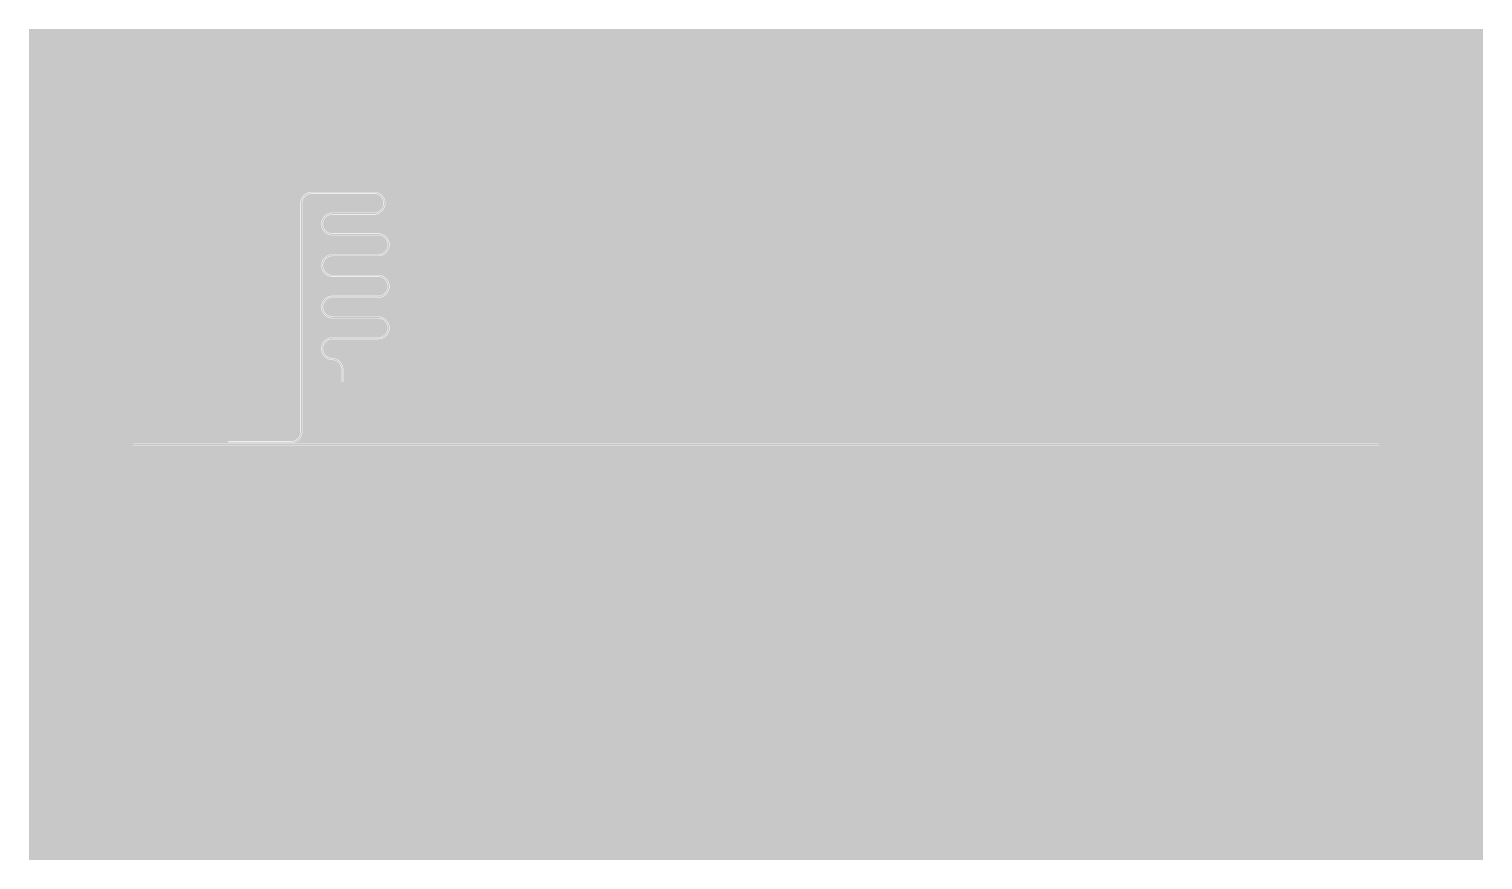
# Model space of a CAD drawing. Header units: inches. Extents: x 0 to 7000, y 0 to 4000.
import ezdxf

# ---------------------------------------------------------------- set-up
doc = ezdxf.new("R2010")
doc.units = ezdxf.units.IN
doc.header["$MEASUREMENT"] = 0

msp = doc.modelspace()

# ---------------------------------------------------------------- hatches: boundary and pattern name
h = msp.add_hatch(color=256)
h.paths.add_polyline_path([(0, 0), (0, 4000), (7000, 4000), (7000, 0), (0, 0)], flags=0)
h.paths.add_polyline_path([(6500, 2004.8), (500, 2004.8), (500, 2002.5), (6500, 2002.5), (6500, 2004.8)], flags=0)
h.paths.add_polyline_path([(500, 1997.5), (500, 1995.2), (6500, 1995.2), (6500, 1997.5), (500, 1997.5)], flags=0)
h.paths.add_polyline_path([(1261, 2006.8), (1261.1, 2006.8), (1262.7, 2006.8), (1262.8, 2006.8), (1264.4, 2006.9), (1264.6, 2006.9), (1266.2, 2007), (1266.3, 2007), (1267.9, 2007.2), (1268.1, 2007.2), (1269.7, 2007.4), (1269.8, 2007.5), (1271.4, 2007.7), (1271.5, 2007.8), (1273.1, 2008.1), (1273.3, 2008.1), (1274.8, 2008.5), (1275, 2008.6), (1276.5, 2009), (1276.7, 2009), (1278.2, 2009.5), (1278.3, 2009.6), (1279.8, 2010.1), (1280, 2010.1), (1281.5, 2010.7), (1281.6, 2010.8), (1283.1, 2011.4), (1283.2, 2011.5), (1284.7, 2012.1), (1284.8, 2012.2), (1286.3, 2012.9), (1286.4, 2013), (1287.8, 2013.8), (1287.9, 2013.8), (1289.3, 2014.6), (1289.4, 2014.7), (1290.8, 2015.6), (1290.9, 2015.7), (1292.3, 2016.6), (1292.4, 2016.6), (1293.7, 2017.6), (1293.8, 2017.7), (1295.1, 2018.6), (1295.2, 2018.7), (1296.4, 2019.8), (1296.5, 2019.9), (1297.8, 2020.9), (1297.9, 2021), (1299, 2022.1), (1299.1, 2022.2), (1300.3, 2023.4), (1300.4, 2023.5), (1301.5, 2024.6), (1301.6, 2024.7), (1302.6, 2026), (1302.7, 2026.1), (1303.8, 2027.3), (1303.9, 2027.4), (1304.8, 2028.7), (1304.9, 2028.8), (1305.9, 2030.1), (1305.9, 2030.2), (1306.8, 2031.6), (1306.9, 2031.7), (1307.8, 2033.1), (1307.9, 2033.2), (1308.7, 2034.6), (1308.7, 2034.7), (1309.5, 2036.1), (1309.6, 2036.2), (1310.3, 2037.7), (1310.4, 2037.8), (1311, 2039.3), (1311.1, 2039.4), (1311.7, 2040.9), (1311.8, 2041), (1312.4, 2042.5), (1312.4, 2042.7), (1312.9, 2044.2), (1313, 2044.3), (1313.5, 2045.8), (1313.5, 2046), (1313.9, 2047.5), (1314, 2047.7), (1314.4, 2049.2), (1314.4, 2049.4), (1314.7, 2051), (1314.8, 2051.1), (1315, 2052.7), (1315.1, 2052.8), (1315.3, 2054.4), (1315.3, 2054.6), (1315.5, 2056.2), (1315.5, 2056.3), (1315.6, 2057.9), (1315.6, 2058.1), (1315.7, 2059.7), (1315.7, 2059.8), (1315.7, 2061.4), (1315.7, 2061.5), (1315.7, 3161.5), (1315.8, 3163), (1315.8, 3164.4), (1316, 3165.8), (1316.1, 3167.3), (1316.3, 3168.7), (1316.6, 3170.1), (1316.9, 3171.6), (1317.2, 3173), (1317.6, 3174.4), (1318.1, 3175.8), (1318.5, 3177.1), (1319.1, 3178.5), (1319.6, 3179.8), (1320.2, 3181.1), (1320.9, 3182.4), (1321.6, 3183.7), (1322.3, 3185), (1323.1, 3186.2), (1323.9, 3187.4), (1324.7, 3188.6), (1325.6, 3189.7), (1326.5, 3190.8), (1327.5, 3191.9), (1328.5, 3193), (1329.5, 3194), (1330.6, 3195), (1331.7, 3196), (1332.8, 3196.9), (1333.9, 3197.8), (1335.1, 3198.6), (1336.3, 3199.4), (1337.5, 3200.2), (1338.8, 3200.9), (1340.1, 3201.6), (1341.4, 3202.3), (1342.7, 3202.9), (1344, 3203.4), (1345.4, 3204), (1346.7, 3204.4), (1348.1, 3204.9), (1349.5, 3205.3), (1350.9, 3205.6), (1352.4, 3205.9), (1353.8, 3206.2), (1355.2, 3206.4), (1356.7, 3206.5), (1358.1, 3206.7), (1359.5, 3206.7), (1361, 3206.8), (1661, 3206.8), (1662.5, 3206.7), (1663.9, 3206.7), (1665.3, 3206.5), (1666.8, 3206.4), (1668.2, 3206.2), (1669.6, 3205.9), (1671.1, 3205.6), (1672.5, 3205.3), (1673.9, 3204.9), (1675.3, 3204.4), (1676.6, 3204), (1678, 3203.4), (1679.3, 3202.9), (1680.6, 3202.3), (1681.9, 3201.6), (1683.2, 3200.9), (1684.5, 3200.2), (1685.7, 3199.4), (1686.9, 3198.6), (1688.1, 3197.8), (1689.2, 3196.9), (1690.3, 3196), (1691.4, 3195), (1692.5, 3194), (1693.5, 3193), (1694.5, 3191.9), (1695.5, 3190.8), (1696.4, 3189.7), (1697.3, 3188.6), (1698.1, 3187.4), (1698.9, 3186.2), (1699.7, 3185), (1700.4, 3183.7), (1701.1, 3182.4), (1701.8, 3181.1), (1702.4, 3179.8), (1702.9, 3178.5), (1703.5, 3177.1), (1703.9, 3175.8), (1704.4, 3174.4), (1704.8, 3173), (1705.1, 3171.6), (1705.4, 3170.1), (1705.7, 3168.7), (1705.9, 3167.3), (1706, 3165.8), (1706.2, 3164.4), (1706.2, 3163), (1706.2, 3161.5), (1706.2, 3160), (1706.2, 3158.6), (1706, 3157.2), (1705.9, 3155.7), (1705.7, 3154.3), (1705.4, 3152.9), (1705.1, 3151.4), (1704.8, 3150), (1704.4, 3148.6), (1703.9, 3147.2), (1703.5, 3145.9), (1702.9, 3144.5), (1702.4, 3143.2), (1701.8, 3141.9), (1701.1, 3140.6), (1700.4, 3139.3), (1699.7, 3138), (1698.9, 3136.8), (1698.1, 3135.6), (1697.3, 3134.4), (1696.4, 3133.3), (1695.5, 3132.2), (1694.5, 3131.1), (1693.5, 3130), (1692.5, 3129), (1691.4, 3128), (1690.3, 3127), (1689.2, 3126.1), (1688.1, 3125.2), (1686.9, 3124.4), (1685.7, 3123.6), (1684.5, 3122.8), (1683.2, 3122.1), (1681.9, 3121.4), (1680.6, 3120.7), (1679.3, 3120.1), (1678, 3119.6), (1676.6, 3119), (1675.3, 3118.6), (1673.9, 3118.1), (1672.5, 3117.7), (1671.1, 3117.4), (1669.6, 3117.1), (1668.2, 3116.8), (1666.8, 3116.6), (1665.3, 3116.5), (1663.9, 3116.3), (1662.5, 3116.3), (1661, 3116.2), (1461, 3116.2), (1460.8, 3116.2), (1457.6, 3116.1), (1457.3, 3116.1), (1454.2, 3115.8), (1453.8, 3115.8), (1450.7, 3115.3), (1450.4, 3115.2), (1447.3, 3114.5), (1447, 3114.4), (1443.9, 3113.5), (1443.6, 3113.4), (1440.6, 3112.3), (1440.3, 3112.2), (1437.4, 3110.9), (1437.1, 3110.8), (1434.3, 3109.3), (1434, 3109.1), (1431.3, 3107.5), (1431, 3107.3), (1428.4, 3105.5), (1428.1, 3105.3), (1425.6, 3103.3), (1425.4, 3103.1), (1423, 3100.9), (1422.8, 3100.7), (1420.6, 3098.4), (1420.4, 3098.2), (1418.3, 3095.8), (1418.1, 3095.5), (1416.2, 3092.9), (1416, 3092.7), (1414.3, 3090), (1414.1, 3089.8), (1412.5, 3087), (1412.4, 3086.7), (1411, 3083.8), (1410.9, 3083.5), (1409.7, 3080.6), (1409.6, 3080.3), (1408.6, 3077.2), (1408.5, 3076.9), (1407.7, 3073.8), (1407.6, 3073.5), (1407, 3070.4), (1406.9, 3070.1), (1406.5, 3066.9), (1406.5, 3066.6), (1406.3, 3063.4), (1406.3, 3063.1), (1406.3, 3059.9), (1406.3, 3059.6), (1406.5, 3056.4), (1406.5, 3056.1), (1406.9, 3052.9), (1407, 3052.6), (1407.6, 3049.5), (1407.7, 3049.2), (1408.5, 3046.1), (1408.6, 3045.8), (1409.6, 3042.7), (1409.7, 3042.4), (1410.9, 3039.5), (1411, 3039.2), (1412.4, 3036.3), (1412.5, 3036), (1414.1, 3033.2), (1414.3, 3033), (1416, 3030.3), (1416.2, 3030.1), (1418.1, 3027.5), (1418.3, 3027.2), (1420.4, 3024.8), (1420.6, 3024.6), (1422.8, 3022.3), (1423, 3022.1), (1425.4, 3019.9), (1425.6, 3019.7), (1428.1, 3017.7), (1428.4, 3017.5), (1431, 3015.7), (1431.3, 3015.5), (1434, 3013.9), (1434.3, 3013.7), (1437.1, 3012.2), (1437.4, 3012.1), (1440.3, 3010.8), (1440.6, 3010.7), (1443.6, 3009.6), (1443.9, 3009.5), (1447, 3008.6), (1447.3, 3008.5), (1450.4, 3007.8), (1450.7, 3007.7), (1453.8, 3007.2), (1454.2, 3007.2), (1457.3, 3006.9), (1457.6, 3006.9), (1460.8, 3006.8), (1461, 3006.8), (1680.9, 3006.8), (1683.9, 3006.7), (1686.8, 3006.4), (1689.6, 3005.9), (1692.5, 3005.3), (1695.3, 3004.4), (1698, 3003.4), (1700.6, 3002.3), (1703.2, 3000.9), (1705.7, 2999.4), (1708.1, 2997.8), (1710.3, 2996), (1712.5, 2994), (1714.5, 2991.9), (1716.4, 2989.7), (1718.1, 2987.4), (1719.7, 2985), (1721.1, 2982.4), (1722.4, 2979.8), (1723.5, 2977.1), (1724.4, 2974.4), (1725.1, 2971.6), (1725.7, 2968.7), (1726, 2965.8), (1726.2, 2963), (1726.2, 2960), (1726, 2957.2), (1725.7, 2954.3), (1725.1, 2951.4), (1724.4, 2948.6), (1723.5, 2945.9), (1722.4, 2943.2), (1721.1, 2940.6), (1719.7, 2938), (1718.1, 2935.6), (1716.4, 2933.3), (1714.5, 2931.1), (1712.5, 2929), (1710.3, 2927), (1708.1, 2925.2), (1705.7, 2923.6), (1703.2, 2922.1), (1700.6, 2920.7), (1698, 2919.6), (1695.3, 2918.6), (1692.5, 2917.7), (1689.6, 2917.1), (1686.8, 2916.6), (1683.9, 2916.3), (1680.9, 2916.2), (1461, 2916.2), (1460.8, 2916.2), (1457.6, 2916.1), (1457.3, 2916.1), (1454.2, 2915.8), (1453.8, 2915.8), (1450.7, 2915.3), (1450.4, 2915.2), (1447.3, 2914.5), (1447, 2914.4), (1443.9, 2913.5), (1443.6, 2913.4), (1440.6, 2912.3), (1440.3, 2912.2), (1437.4, 2910.9), (1437.1, 2910.8), (1434.3, 2909.3), (1434, 2909.1), (1431.3, 2907.5), (1431, 2907.3), (1428.4, 2905.5), (1428.1, 2905.3), (1425.6, 2903.3), (1425.4, 2903.1), (1423, 2900.9), (1422.8, 2900.7), (1420.6, 2898.4), (1420.4, 2898.2), (1418.3, 2895.8), (1418.1, 2895.5), (1416.2, 2892.9), (1416, 2892.7), (1414.3, 2890), (1414.1, 2889.8), (1412.5, 2887), (1412.4, 2886.7), (1411, 2883.8), (1410.9, 2883.5), (1409.7, 2880.6), (1409.6, 2880.3), (1408.6, 2877.2), (1408.5, 2876.9), (1407.7, 2873.8), (1407.6, 2873.5), (1407, 2870.4), (1406.9, 2870.1), (1406.5, 2866.9), (1406.5, 2866.6), (1406.3, 2863.4), (1406.3, 2863.1), (1406.3, 2859.9), (1406.3, 2859.6), (1406.5, 2856.4), (1406.5, 2856.1), (1406.9, 2852.9), (1407, 2852.6), (1407.6, 2849.5), (1407.7, 2849.2), (1408.5, 2846.1), (1408.6, 2845.8), (1409.6, 2842.7), (1409.7, 2842.4), (1410.9, 2839.5), (1411, 2839.2), (1412.4, 2836.3), (1412.5, 2836), (1414.1, 2833.2), (1414.3, 2833), (1416, 2830.3), (1416.2, 2830.1), (1418.1, 2827.5), (1418.3, 2827.2), (1420.4, 2824.8), (1420.6, 2824.6), (1422.8, 2822.3), (1423, 2822.1), (1425.4, 2819.9), (1425.6, 2819.7), (1428.1, 2817.7), (1428.4, 2817.5), (1431, 2815.7), (1431.3, 2815.5), (1434, 2813.9), (1434.3, 2813.7), (1437.1, 2812.2), (1437.4, 2812.1), (1440.3, 2810.8), (1440.6, 2810.7), (1443.6, 2809.6), (1443.9, 2809.5), (1447, 2808.6), (1447.3, 2808.5), (1450.4, 2807.8), (1450.7, 2807.7), (1453.8, 2807.2), (1454.2, 2807.2), (1457.3, 2806.9), (1457.6, 2806.9), (1460.8, 2806.8), (1461, 2806.8), (1680.9, 2806.8), (1683.9, 2806.7), (1686.8, 2806.4), (1689.6, 2805.9), (1692.5, 2805.3), (1695.3, 2804.4), (1698, 2803.4), (1700.6, 2802.3), (1703.2, 2800.9), (1705.7, 2799.4), (1708.1, 2797.8), (1710.3, 2796), (1712.5, 2794), (1714.5, 2791.9), (1716.4, 2789.7), (1718.1, 2787.4), (1719.7, 2785), (1721.1, 2782.4), (1722.4, 2779.8), (1723.5, 2777.1), (1724.4, 2774.4), (1725.1, 2771.6), (1725.7, 2768.7), (1726, 2765.8), (1726.2, 2763), (1726.2, 2760), (1726, 2757.2), (1725.7, 2754.3), (1725.1, 2751.4), (1724.4, 2748.6), (1723.5, 2745.9), (1722.4, 2743.2), (1721.1, 2740.6), (1719.7, 2738), (1718.1, 2735.6), (1716.4, 2733.3), (1714.5, 2731.1), (1712.5, 2729), (1710.3, 2727), (1708.1, 2725.2), (1705.7, 2723.6), (1703.2, 2722.1), (1700.6, 2720.7), (1698, 2719.6), (1695.3, 2718.6), (1692.5, 2717.7), (1689.6, 2717.1), (1686.8, 2716.6), (1683.9, 2716.3), (1680.9, 2716.2), (1461, 2716.2), (1460.8, 2716.2), (1457.6, 2716.1), (1457.3, 2716.1), (1454.2, 2715.8), (1453.8, 2715.8), (1450.7, 2715.3), (1450.4, 2715.2), (1447.3, 2714.5), (1447, 2714.4), (1443.9, 2713.5), (1443.6, 2713.4), (1440.6, 2712.3), (1440.3, 2712.2), (1437.4, 2710.9), (1437.1, 2710.8), (1434.3, 2709.3), (1434, 2709.1), (1431.3, 2707.5), (1431, 2707.3), (1428.4, 2705.5), (1428.1, 2705.3), (1425.6, 2703.3), (1425.4, 2703.1), (1423, 2700.9), (1422.8, 2700.7), (1420.6, 2698.4), (1420.4, 2698.2), (1418.3, 2695.8), (1418.1, 2695.5), (1416.2, 2692.9), (1416, 2692.7), (1414.3, 2690), (1414.1, 2689.8), (1412.5, 2687), (1412.4, 2686.7), (1411, 2683.8), (1410.9, 2683.5), (1409.7, 2680.6), (1409.6, 2680.3), (1408.6, 2677.2), (1408.5, 2676.9), (1407.7, 2673.8), (1407.6, 2673.5), (1407, 2670.4), (1406.9, 2670.1), (1406.5, 2666.9), (1406.5, 2666.6), (1406.3, 2663.4), (1406.3, 2663.1), (1406.3, 2659.9), (1406.3, 2659.6), (1406.5, 2656.4), (1406.5, 2656.1), (1406.9, 2652.9), (1407, 2652.6), (1407.6, 2649.5), (1407.7, 2649.2), (1408.5, 2646.1), (1408.6, 2645.8), (1409.6, 2642.7), (1409.7, 2642.4), (1410.9, 2639.5), (1411, 2639.2), (1412.4, 2636.3), (1412.5, 2636), (1414.1, 2633.2), (1414.3, 2633), (1416, 2630.3), (1416.2, 2630.1), (1418.1, 2627.5), (1418.3, 2627.2), (1420.4, 2624.8), (1420.6, 2624.6), (1422.8, 2622.3), (1423, 2622.1), (1425.4, 2619.9), (1425.6, 2619.7), (1428.1, 2617.7), (1428.4, 2617.5), (1431, 2615.7), (1431.3, 2615.5), (1434, 2613.9), (1434.3, 2613.7), (1437.1, 2612.2), (1437.4, 2612.1), (1440.3, 2610.8), (1440.6, 2610.7), (1443.6, 2609.6), (1443.9, 2609.5), (1447, 2608.6), (1447.3, 2608.5), (1450.4, 2607.8), (1450.7, 2607.7), (1453.8, 2607.2), (1454.2, 2607.2), (1457.3, 2606.9), (1457.6, 2606.9), (1460.8, 2606.8), (1461, 2606.8), (1680.9, 2606.8), (1683.9, 2606.7), (1686.8, 2606.4), (1689.6, 2605.9), (1692.5, 2605.3), (1695.3, 2604.4), (1698, 2603.4), (1700.6, 2602.3), (1703.2, 2600.9), (1705.7, 2599.4), (1708.1, 2597.8), (1710.3, 2596), (1712.5, 2594), (1714.5, 2591.9), (1716.4, 2589.7), (1718.1, 2587.4), (1719.7, 2585), (1721.1, 2582.4), (1722.4, 2579.8), (1723.5, 2577.1), (1724.4, 2574.4), (1725.1, 2571.6), (1725.7, 2568.7), (1726, 2565.8), (1726.2, 2563), (1726.2, 2560), (1726, 2557.2), (1725.7, 2554.3), (1725.1, 2551.4), (1724.4, 2548.6), (1723.5, 2545.9), (1722.4, 2543.2), (1721.1, 2540.6), (1719.7, 2538), (1718.1, 2535.6), (1716.4, 2533.3), (1714.5, 2531.1), (1712.5, 2529), (1710.3, 2527), (1708.1, 2525.2), (1705.7, 2523.6), (1703.2, 2522.1), (1700.6, 2520.7), (1698, 2519.6), (1695.3, 2518.6), (1692.5, 2517.7), (1689.6, 2517.1), (1686.8, 2516.6), (1683.9, 2516.3), (1680.9, 2516.2), (1461, 2516.2), (1460.8, 2516.2), (1457.6, 2516.1), (1457.3, 2516.1), (1454.2, 2515.8), (1453.8, 2515.8), (1450.7, 2515.3), (1450.4, 2515.2), (1447.3, 2514.5), (1447, 2514.4), (1443.9, 2513.5), (1443.6, 2513.4), (1440.6, 2512.3), (1440.3, 2512.2), (1437.4, 2510.9), (1437.1, 2510.8), (1434.3, 2509.3), (1434, 2509.1), (1431.3, 2507.5), (1431, 2507.3), (1428.4, 2505.5), (1428.1, 2505.3), (1425.6, 2503.3), (1425.4, 2503.1), (1423, 2500.9), (1422.8, 2500.7), (1420.6, 2498.4), (1420.4, 2498.2), (1418.3, 2495.8), (1418.1, 2495.5), (1416.2, 2492.9), (1416, 2492.7), (1414.3, 2490), (1414.1, 2489.8), (1412.5, 2487), (1412.4, 2486.7), (1411, 2483.8), (1410.9, 2483.5), (1409.7, 2480.6), (1409.6, 2480.3), (1408.6, 2477.2), (1408.5, 2476.9), (1407.7, 2473.8), (1407.6, 2473.5), (1407, 2470.4), (1406.9, 2470.1), (1406.5, 2466.9), (1406.5, 2466.6), (1406.3, 2463.4), (1406.3, 2463.1), (1406.3, 2459.9), (1406.3, 2459.6), (1406.5, 2456.4), (1406.5, 2456.1), (1406.9, 2452.9), (1407, 2452.6), (1407.6, 2449.5), (1407.7, 2449.2), (1408.5, 2446.1), (1408.6, 2445.8), (1409.6, 2442.7), (1409.7, 2442.4), (1410.9, 2439.5), (1411, 2439.2), (1412.4, 2436.3), (1412.5, 2436), (1414.1, 2433.2), (1414.3, 2433), (1416, 2430.3), (1416.2, 2430.1), (1418.1, 2427.5), (1418.3, 2427.2), (1420.4, 2424.8), (1420.6, 2424.6), (1422.8, 2422.3), (1423, 2422.1), (1425.4, 2419.9), (1425.6, 2419.7), (1428.1, 2417.7), (1428.4, 2417.5), (1431, 2415.7), (1431.3, 2415.5), (1434, 2413.9), (1434.3, 2413.7), (1437.1, 2412.2), (1437.4, 2412.1), (1440.3, 2410.8), (1440.6, 2410.7), (1443.6, 2409.6), (1443.9, 2409.5), (1447, 2408.6), (1447.3, 2408.5), (1450.4, 2407.8), (1450.7, 2407.7), (1453.8, 2407.2), (1454.2, 2407.2), (1457.3, 2406.9), (1457.7, 2406.9), (1459.2, 2406.8), (1460.7, 2406.8), (1462.1, 2406.6), (1463.6, 2406.5), (1465, 2406.3), (1466.4, 2406), (1467.9, 2405.7), (1469.3, 2405.4), (1470.7, 2405), (1472.1, 2404.5), (1473.4, 2404.1), (1474.8, 2403.5), (1476.1, 2403), (1477.4, 2402.4), (1478.7, 2401.7), (1480, 2401), (1481.3, 2400.3), (1482.5, 2399.5), (1483.7, 2398.7), (1484.9, 2397.9), (1486, 2397), (1487.1, 2396.1), (1488.2, 2395.1), (1489.3, 2394.1), (1490.3, 2393.1), (1491.3, 2392), (1492.3, 2390.9), (1493.2, 2389.8), (1494.1, 2388.7), (1494.9, 2387.5), (1495.7, 2386.3), (1496.5, 2385.1), (1497.2, 2383.8), (1497.9, 2382.5), (1498.6, 2381.2), (1499.2, 2379.9), (1499.7, 2378.6), (1500.3, 2377.2), (1500.7, 2375.9), (1501.2, 2374.5), (1501.6, 2373.1), (1501.9, 2371.7), (1502.2, 2370.3), (1502.5, 2368.8), (1502.7, 2367.4), (1502.8, 2365.9), (1503, 2364.5), (1503, 2363.1), (1503, 2361.6), (1503, 2300.4), (1505.3, 2300.4), (1505.3, 2361.6), (1505.3, 2363.1), (1505.2, 2364.6), (1505.1, 2366.2), (1504.9, 2367.7), (1504.7, 2369.2), (1504.4, 2370.7), (1504.1, 2372.2), (1503.7, 2373.7), (1503.3, 2375.1), (1502.9, 2376.6), (1502.4, 2378), (1501.8, 2379.4), (1501.2, 2380.8), (1500.6, 2382.2), (1499.9, 2383.6), (1499.2, 2384.9), (1498.4, 2386.2), (1497.6, 2387.5), (1496.8, 2388.8), (1495.9, 2390), (1494.9, 2391.2), (1494, 2392.4), (1493, 2393.5), (1491.9, 2394.6), (1490.8, 2395.7), (1489.7, 2396.8), (1488.6, 2397.8), (1487.4, 2398.7), (1486.2, 2399.7), (1485, 2400.6), (1483.7, 2401.4), (1482.4, 2402.2), (1481.1, 2403), (1479.8, 2403.7), (1478.4, 2404.4), (1477, 2405), (1475.6, 2405.6), (1474.2, 2406.2), (1472.8, 2406.7), (1471.3, 2407.1), (1469.8, 2407.5), (1468.4, 2407.9), (1466.9, 2408.2), (1465.4, 2408.5), (1463.9, 2408.7), (1462.4, 2408.9), (1460.8, 2409), (1459.3, 2409.1), (1457.8, 2409.1), (1457.6, 2409.1), (1454.4, 2409.4), (1454.2, 2409.4), (1451, 2410), (1450.9, 2410), (1447.8, 2410.7), (1447.6, 2410.7), (1444.5, 2411.7), (1444.4, 2411.7), (1441.4, 2412.8), (1441.2, 2412.9), (1438.3, 2414.2), (1438.1, 2414.2), (1435.3, 2415.7), (1435.2, 2415.8), (1432.4, 2417.5), (1432.3, 2417.5), (1429.7, 2419.4), (1429.5, 2419.5), (1427, 2421.5), (1426.9, 2421.6), (1424.5, 2423.7), (1424.4, 2423.8), (1422.2, 2426.1), (1422.1, 2426.3), (1420, 2428.7), (1419.9, 2428.8), (1418, 2431.4), (1417.9, 2431.5), (1416.1, 2434.2), (1416.1, 2434.4), (1414.5, 2437.1), (1414.4, 2437.3), (1413, 2440.2), (1413, 2440.3), (1411.8, 2443.3), (1411.7, 2443.4), (1410.7, 2446.5), (1410.6, 2446.6), (1409.8, 2449.7), (1409.8, 2449.9), (1409.2, 2453), (1409.2, 2453.2), (1408.8, 2456.4), (1408.7, 2456.5), (1408.5, 2459.7), (1408.5, 2459.9), (1408.5, 2463.1), (1408.5, 2463.3), (1408.7, 2466.5), (1408.8, 2466.6), (1409.2, 2469.8), (1409.2, 2470), (1409.8, 2473.1), (1409.8, 2473.3), (1410.6, 2476.4), (1410.7, 2476.5), (1411.7, 2479.6), (1411.8, 2479.7), (1413, 2482.7), (1413, 2482.8), (1414.4, 2485.7), (1414.5, 2485.9), (1416.1, 2488.6), (1416.1, 2488.8), (1417.9, 2491.5), (1418, 2491.6), (1419.9, 2494.2), (1420, 2494.3), (1422.1, 2496.7), (1422.2, 2496.9), (1424.4, 2499.2), (1424.5, 2499.3), (1426.9, 2501.4), (1427, 2501.5), (1429.5, 2503.5), (1429.7, 2503.6), (1432.3, 2505.5), (1432.4, 2505.5), (1435.2, 2507.2), (1435.3, 2507.3), (1438.1, 2508.8), (1438.3, 2508.8), (1441.2, 2510.1), (1441.4, 2510.2), (1444.4, 2511.3), (1444.5, 2511.3), (1447.6, 2512.3), (1447.8, 2512.3), (1450.9, 2513), (1451, 2513), (1454.2, 2513.6), (1454.4, 2513.6), (1457.6, 2513.9), (1457.7, 2513.9), (1460.9, 2514), (1461, 2514), (1681, 2514), (1684, 2514.1), (1687.1, 2514.4), (1690.1, 2514.9), (1693, 2515.6), (1696, 2516.4), (1698.8, 2517.5), (1701.6, 2518.7), (1704.3, 2520.1), (1706.9, 2521.7), (1709.4, 2523.4), (1711.8, 2525.3), (1714, 2527.4), (1716.2, 2529.6), (1718.1, 2531.9), (1720, 2534.3), (1721.6, 2536.9), (1723.1, 2539.5), (1724.4, 2542.3), (1725.6, 2545.1), (1726.5, 2548), (1727.3, 2550.9), (1727.9, 2553.9), (1728.3, 2556.9), (1728.5, 2560), (1728.5, 2563), (1728.3, 2566.1), (1727.9, 2569.1), (1727.3, 2572.1), (1726.5, 2575), (1725.6, 2577.9), (1724.4, 2580.7), (1723.1, 2583.5), (1721.6, 2586.1), (1720, 2588.7), (1718.1, 2591.1), (1716.2, 2593.4), (1714, 2595.6), (1711.8, 2597.7), (1709.4, 2599.6), (1706.9, 2601.3), (1704.3, 2602.9), (1701.6, 2604.3), (1698.8, 2605.5), (1696, 2606.6), (1693, 2607.4), (1690.1, 2608.1), (1687.1, 2608.6), (1684, 2608.9), (1681, 2609), (1461, 2609), (1460.9, 2609), (1457.7, 2609.1), (1457.6, 2609.1), (1454.4, 2609.4), (1454.2, 2609.4), (1451, 2610), (1450.9, 2610), (1447.8, 2610.7), (1447.6, 2610.7), (1444.5, 2611.7), (1444.4, 2611.7), (1441.4, 2612.8), (1441.2, 2612.9), (1438.3, 2614.2), (1438.1, 2614.2), (1435.3, 2615.7), (1435.2, 2615.8), (1432.4, 2617.5), (1432.3, 2617.5), (1429.7, 2619.4), (1429.5, 2619.5), (1427, 2621.5), (1426.9, 2621.6), (1424.5, 2623.7), (1424.4, 2623.8), (1422.2, 2626.1), (1422.1, 2626.3), (1420, 2628.7), (1419.9, 2628.8), (1418, 2631.4), (1417.9, 2631.5), (1416.1, 2634.2), (1416.1, 2634.4), (1414.5, 2637.1), (1414.4, 2637.3), (1413, 2640.2), (1413, 2640.3), (1411.8, 2643.3), (1411.7, 2643.4), (1410.7, 2646.5), (1410.6, 2646.6), (1409.8, 2649.7), (1409.8, 2649.9), (1409.2, 2653), (1409.2, 2653.2), (1408.8, 2656.4), (1408.7, 2656.5), (1408.5, 2659.7), (1408.5, 2659.9), (1408.5, 2663.1), (1408.5, 2663.3), (1408.7, 2666.5), (1408.8, 2666.6), (1409.2, 2669.8), (1409.2, 2670), (1409.8, 2673.1), (1409.8, 2673.3), (1410.6, 2676.4), (1410.7, 2676.5), (1411.7, 2679.6), (1411.8, 2679.7), (1413, 2682.7), (1413, 2682.8), (1414.4, 2685.7), (1414.5, 2685.9), (1416.1, 2688.6), (1416.1, 2688.8), (1417.9, 2691.5), (1418, 2691.6), (1419.9, 2694.2), (1420, 2694.3), (1422.1, 2696.7), (1422.2, 2696.9), (1424.4, 2699.2), (1424.5, 2699.3), (1426.9, 2701.4), (1427, 2701.5), (1429.5, 2703.5), (1429.7, 2703.6), (1432.3, 2705.5), (1432.4, 2705.5), (1435.2, 2707.2), (1435.3, 2707.3), (1438.1, 2708.8), (1438.3, 2708.8), (1441.2, 2710.1), (1441.4, 2710.2), (1444.4, 2711.3), (1444.5, 2711.3), (1447.6, 2712.3), (1447.8, 2712.3), (1450.9, 2713), (1451, 2713), (1454.2, 2713.6), (1454.4, 2713.6), (1457.6, 2713.9), (1457.7, 2713.9), (1460.9, 2714), (1461, 2714), (1681, 2714), (1684, 2714.1), (1687.1, 2714.4), (1690.1, 2714.9), (1693, 2715.6), (1696, 2716.4), (1698.8, 2717.5), (1701.6, 2718.7), (1704.3, 2720.1), (1706.9, 2721.7), (1709.4, 2723.4), (1711.8, 2725.3), (1714, 2727.4), (1716.2, 2729.6), (1718.1, 2731.9), (1720, 2734.3), (1721.6, 2736.9), (1723.1, 2739.5), (1724.4, 2742.3), (1725.6, 2745.1), (1726.5, 2748), (1727.3, 2750.9), (1727.9, 2753.9), (1728.3, 2756.9), (1728.5, 2760), (1728.5, 2763), (1728.3, 2766.1), (1727.9, 2769.1), (1727.3, 2772.1), (1726.5, 2775), (1725.6, 2777.9), (1724.4, 2780.7), (1723.1, 2783.5), (1721.6, 2786.1), (1720, 2788.7), (1718.1, 2791.1), (1716.2, 2793.4), (1714, 2795.6), (1711.8, 2797.7), (1709.4, 2799.6), (1706.9, 2801.3), (1704.3, 2802.9), (1701.6, 2804.3), (1698.8, 2805.5), (1696, 2806.6), (1693, 2807.4), (1690.1, 2808.1), (1687.1, 2808.6), (1684, 2808.9), (1681, 2809), (1461, 2809), (1460.9, 2809), (1457.7, 2809.1), (1457.6, 2809.1), (1454.4, 2809.4), (1454.2, 2809.4), (1451, 2810), (1450.9, 2810), (1447.8, 2810.7), (1447.6, 2810.7), (1444.5, 2811.7), (1444.4, 2811.7), (1441.4, 2812.8), (1441.2, 2812.9), (1438.3, 2814.2), (1438.1, 2814.2), (1435.3, 2815.7), (1435.2, 2815.8), (1432.4, 2817.5), (1432.3, 2817.5), (1429.7, 2819.4), (1429.5, 2819.5), (1427, 2821.5), (1426.9, 2821.6), (1424.5, 2823.7), (1424.4, 2823.8), (1422.2, 2826.1), (1422.1, 2826.3), (1420, 2828.7), (1419.9, 2828.8), (1418, 2831.4), (1417.9, 2831.5), (1416.1, 2834.2), (1416.1, 2834.4), (1414.5, 2837.1), (1414.4, 2837.3), (1413, 2840.2), (1413, 2840.3), (1411.8, 2843.3), (1411.7, 2843.4), (1410.7, 2846.5), (1410.6, 2846.6), (1409.8, 2849.7), (1409.8, 2849.9), (1409.2, 2853), (1409.2, 2853.2), (1408.8, 2856.4), (1408.7, 2856.5), (1408.5, 2859.7), (1408.5, 2859.9), (1408.5, 2863.1), (1408.5, 2863.3), (1408.7, 2866.5), (1408.8, 2866.6), (1409.2, 2869.8), (1409.2, 2870), (1409.8, 2873.1), (1409.8, 2873.3), (1410.6, 2876.4), (1410.7, 2876.5), (1411.7, 2879.6), (1411.8, 2879.7), (1413, 2882.7), (1413, 2882.8), (1414.4, 2885.7), (1414.5, 2885.9), (1416.1, 2888.6), (1416.1, 2888.8), (1417.9, 2891.5), (1418, 2891.6), (1419.9, 2894.2), (1420, 2894.3), (1422.1, 2896.7), (1422.2, 2896.9), (1424.4, 2899.2), (1424.5, 2899.3), (1426.9, 2901.4), (1427, 2901.5), (1429.5, 2903.5), (1429.7, 2903.6), (1432.3, 2905.5), (1432.4, 2905.5), (1435.2, 2907.2), (1435.3, 2907.3), (1438.1, 2908.8), (1438.3, 2908.8), (1441.2, 2910.1), (1441.4, 2910.2), (1444.4, 2911.3), (1444.5, 2911.3), (1447.6, 2912.3), (1447.8, 2912.3), (1450.9, 2913), (1451, 2913), (1454.2, 2913.6), (1454.4, 2913.6), (1457.6, 2913.9), (1457.7, 2913.9), (1460.9, 2914), (1461, 2914), (1681, 2914), (1684, 2914.1), (1687.1, 2914.4), (1690.1, 2914.9), (1693, 2915.6), (1696, 2916.4), (1698.8, 2917.5), (1701.6, 2918.7), (1704.3, 2920.1), (1706.9, 2921.7), (1709.4, 2923.4), (1711.8, 2925.3), (1714, 2927.4), (1716.2, 2929.6), (1718.1, 2931.9), (1720, 2934.3), (1721.6, 2936.9), (1723.1, 2939.5), (1724.4, 2942.3), (1725.6, 2945.1), (1726.5, 2948), (1727.3, 2950.9), (1727.9, 2953.9), (1728.3, 2956.9), (1728.5, 2960), (1728.5, 2963), (1728.3, 2966.1), (1727.9, 2969.1), (1727.3, 2972.1), (1726.5, 2975), (1725.6, 2977.9), (1724.4, 2980.7), (1723.1, 2983.5), (1721.6, 2986.1), (1720, 2988.7), (1718.1, 2991.1), (1716.2, 2993.4), (1714, 2995.6), (1711.8, 2997.7), (1709.4, 2999.6), (1706.9, 3001.3), (1704.3, 3002.9), (1701.6, 3004.3), (1698.8, 3005.5), (1696, 3006.6), (1693, 3007.4), (1690.1, 3008.1), (1687.1, 3008.6), (1684, 3008.9), (1681, 3009), (1461, 3009), (1460.9, 3009), (1457.7, 3009.1), (1457.6, 3009.1), (1454.4, 3009.4), (1454.2, 3009.4), (1451, 3010), (1450.9, 3010), (1447.8, 3010.7), (1447.6, 3010.7), (1444.5, 3011.7), (1444.4, 3011.7), (1441.4, 3012.8), (1441.2, 3012.9), (1438.3, 3014.2), (1438.1, 3014.2), (1435.3, 3015.7), (1435.2, 3015.8), (1432.4, 3017.5), (1432.3, 3017.5), (1429.7, 3019.4), (1429.5, 3019.5), (1427, 3021.5), (1426.9, 3021.6), (1424.5, 3023.7), (1424.4, 3023.8), (1422.2, 3026.1), (1422.1, 3026.3), (1420, 3028.7), (1419.9, 3028.8), (1418, 3031.4), (1417.9, 3031.5), (1416.1, 3034.2), (1416.1, 3034.4), (1414.5, 3037.1), (1414.4, 3037.3), (1413, 3040.2), (1413, 3040.3), (1411.8, 3043.3), (1411.7, 3043.4), (1410.7, 3046.5), (1410.6, 3046.6), (1409.8, 3049.7), (1409.8, 3049.9), (1409.2, 3053), (1409.2, 3053.2), (1408.8, 3056.4), (1408.7, 3056.5), (1408.5, 3059.7), (1408.5, 3059.9), (1408.5, 3063.1), (1408.5, 3063.3), (1408.7, 3066.5), (1408.8, 3066.6), (1409.2, 3069.8), (1409.2, 3070), (1409.8, 3073.1), (1409.8, 3073.3), (1410.6, 3076.4), (1410.7, 3076.5), (1411.7, 3079.6), (1411.8, 3079.7), (1413, 3082.7), (1413, 3082.8), (1414.4, 3085.7), (1414.5, 3085.9), (1416.1, 3088.6), (1416.1, 3088.8), (1417.9, 3091.5), (1418, 3091.6), (1419.9, 3094.2), (1420, 3094.3), (1422.1, 3096.7), (1422.2, 3096.9), (1424.4, 3099.2), (1424.5, 3099.3), (1426.9, 3101.4), (1427, 3101.5), (1429.5, 3103.5), (1429.7, 3103.6), (1432.3, 3105.5), (1432.4, 3105.5), (1435.2, 3107.2), (1435.3, 3107.3), (1438.1, 3108.8), (1438.3, 3108.8), (1441.2, 3110.1), (1441.4, 3110.2), (1444.4, 3111.3), (1444.5, 3111.3), (1447.6, 3112.3), (1447.8, 3112.3), (1450.9, 3113), (1451, 3113), (1454.2, 3113.6), (1454.4, 3113.6), (1457.6, 3113.9), (1457.7, 3113.9), (1460.9, 3114), (1461, 3114), (1661, 3114), (1662.5, 3114), (1664, 3114.1), (1665.6, 3114.2), (1667.1, 3114.4), (1668.6, 3114.6), (1670.1, 3114.9), (1671.6, 3115.2), (1673, 3115.6), (1674.5, 3116), (1676, 3116.4), (1677.4, 3116.9), (1678.8, 3117.5), (1680.2, 3118.1), (1681.6, 3118.7), (1683, 3119.4), (1684.3, 3120.1), (1685.6, 3120.9), (1686.9, 3121.7), (1688.2, 3122.5), (1689.4, 3123.4), (1690.6, 3124.4), (1691.8, 3125.3), (1692.9, 3126.3), (1694, 3127.4), (1695.1, 3128.5), (1696.2, 3129.6), (1697.2, 3130.7), (1698.1, 3131.9), (1699.1, 3133.1), (1700, 3134.3), (1700.8, 3135.6), (1701.6, 3136.9), (1702.4, 3138.2), (1703.1, 3139.5), (1703.8, 3140.9), (1704.4, 3142.3), (1705, 3143.7), (1705.6, 3145.1), (1706.1, 3146.5), (1706.5, 3148), (1706.9, 3149.5), (1707.3, 3150.9), (1707.6, 3152.4), (1707.9, 3153.9), (1708.1, 3155.4), (1708.3, 3156.9), (1708.4, 3158.5), (1708.5, 3160), (1708.5, 3161.5), (1708.5, 3163), (1708.4, 3164.5), (1708.3, 3166.1), (1708.1, 3167.6), (1707.9, 3169.1), (1707.6, 3170.6), (1707.3, 3172.1), (1706.9, 3173.5), (1706.5, 3175), (1706.1, 3176.5), (1705.6, 3177.9), (1705, 3179.3), (1704.4, 3180.7), (1703.8, 3182.1), (1703.1, 3183.5), (1702.4, 3184.8), (1701.6, 3186.1), (1700.8, 3187.4), (1700, 3188.7), (1699.1, 3189.9), (1698.1, 3191.1), (1697.2, 3192.3), (1696.2, 3193.4), (1695.1, 3194.5), (1694, 3195.6), (1692.9, 3196.7), (1691.8, 3197.7), (1690.6, 3198.6), (1689.4, 3199.6), (1688.2, 3200.5), (1686.9, 3201.3), (1685.6, 3202.1), (1684.3, 3202.9), (1683, 3203.6), (1681.6, 3204.3), (1680.2, 3204.9), (1678.8, 3205.5), (1677.4, 3206.1), (1676, 3206.6), (1674.5, 3207), (1673, 3207.4), (1671.6, 3207.8), (1670.1, 3208.1), (1668.6, 3208.4), (1667.1, 3208.6), (1665.6, 3208.8), (1664, 3208.9), (1662.5, 3209), (1661, 3209), (1361, 3209), (1359.5, 3209), (1358, 3208.9), (1356.4, 3208.8), (1354.9, 3208.6), (1353.4, 3208.4), (1351.9, 3208.1), (1350.4, 3207.8), (1349, 3207.4), (1347.5, 3207), (1346, 3206.6), (1344.6, 3206.1), (1343.2, 3205.5), (1341.8, 3204.9), (1340.4, 3204.3), (1339, 3203.6), (1337.7, 3202.9), (1336.4, 3202.1), (1335.1, 3201.3), (1333.8, 3200.5), (1332.6, 3199.6), (1331.4, 3198.6), (1330.2, 3197.7), (1329.1, 3196.7), (1328, 3195.6), (1326.9, 3194.5), (1325.8, 3193.4), (1324.8, 3192.3), (1323.9, 3191.1), (1322.9, 3189.9), (1322, 3188.7), (1321.2, 3187.4), (1320.4, 3186.1), (1319.6, 3184.8), (1318.9, 3183.5), (1318.2, 3182.1), (1317.6, 3180.7), (1317, 3179.3), (1316.4, 3177.9), (1315.9, 3176.5), (1315.5, 3175), (1315.1, 3173.5), (1314.7, 3172.1), (1314.4, 3170.6), (1314.1, 3169.1), (1313.9, 3167.6), (1313.7, 3166.1), (1313.6, 3164.5), (1313.5, 3163), (1313.5, 3161.5), (1313.5, 2061.5), (1313.5, 2061.5), (1313.5, 2059.9), (1313.5, 2059.8), (1313.4, 2058.2), (1313.4, 2058.1), (1313.3, 2056.5), (1313.3, 2056.4), (1313.1, 2054.8), (1313.1, 2054.7), (1312.8, 2053.2), (1312.8, 2053.1), (1312.5, 2051.5), (1312.5, 2051.4), (1312.2, 2049.9), (1312.2, 2049.8), (1311.8, 2048.2), (1311.8, 2048.1), (1311.3, 2046.6), (1311.3, 2046.5), (1310.8, 2045), (1310.8, 2044.9), (1310.3, 2043.4), (1310.3, 2043.3), (1309.7, 2041.8), (1309.6, 2041.8), (1309, 2040.3), (1309, 2040.2), (1308.3, 2038.8), (1308.3, 2038.7), (1307.6, 2037.3), (1307.5, 2037.2), (1306.8, 2035.8), (1306.7, 2035.7), (1305.9, 2034.3), (1305.9, 2034.3), (1305, 2032.9), (1305, 2032.8), (1304.1, 2031.5), (1304, 2031.4), (1303.1, 2030.1), (1303, 2030.1), (1302.1, 2028.8), (1302, 2028.7), (1301, 2027.5), (1300.9, 2027.4), (1299.9, 2026.2), (1299.8, 2026.2), (1298.7, 2025), (1298.7, 2024.9), (1297.6, 2023.8), (1297.5, 2023.8), (1296.3, 2022.7), (1296.3, 2022.6), (1295.1, 2021.6), (1295, 2021.5), (1293.8, 2020.5), (1293.7, 2020.4), (1292.4, 2019.5), (1292.4, 2019.4), (1291.1, 2018.5), (1291, 2018.4), (1289.7, 2017.5), (1289.6, 2017.5), (1288.2, 2016.6), (1288.2, 2016.6), (1286.8, 2015.8), (1286.7, 2015.7), (1285.3, 2015), (1285.2, 2014.9), (1283.8, 2014.2), (1283.7, 2014.2), (1282.3, 2013.5), (1282.2, 2013.5), (1280.7, 2012.9), (1280.7, 2012.8), (1279.2, 2012.2), (1279.1, 2012.2), (1277.6, 2011.7), (1277.5, 2011.7), (1276, 2011.2), (1275.9, 2011.2), (1274.4, 2010.7), (1274.3, 2010.7), (1272.7, 2010.3), (1272.6, 2010.3), (1271.1, 2010), (1271, 2010), (1269.4, 2009.7), (1269.3, 2009.7), (1267.8, 2009.4), (1267.7, 2009.4), (1266.1, 2009.2), (1266, 2009.2), (1264.4, 2009.1), (1264.3, 2009.1), (1262.7, 2009), (1262.6, 2009), (1261, 2009), (1261, 2009), (961, 2009), (961, 2014), (1261, 2014), (1262.5, 2014), (1264, 2014.1), (1265.6, 2014.2), (1267.1, 2014.4), (1268.6, 2014.6), (1270.1, 2014.9), (1271.6, 2015.2), (1273, 2015.6), (1274.5, 2016), (1276, 2016.4), (1277.4, 2016.9), (1278.8, 2017.5), (1280.2, 2018.1), (1281.6, 2018.7), (1283, 2019.4), (1284.3, 2020.1), (1285.6, 2020.9), (1286.9, 2021.7), (1288.2, 2022.5), (1289.4, 2023.4), (1290.6, 2024.4), (1291.8, 2025.3), (1292.9, 2026.3), (1294, 2027.4), (1295.1, 2028.5), (1296.2, 2029.6), (1297.2, 2030.7), (1298.1, 2031.9), (1299.1, 2033.1), (1300, 2034.3), (1300.8, 2035.6), (1301.6, 2036.9), (1302.4, 2038.2), (1303.1, 2039.5), (1303.8, 2040.9), (1304.4, 2042.3), (1305, 2043.7), (1305.6, 2045.1), (1306.1, 2046.5), (1306.5, 2048), (1306.9, 2049.5), (1307.3, 2050.9), (1307.6, 2052.4), (1307.9, 2053.9), (1308.1, 2055.4), (1308.3, 2056.9), (1308.4, 2058.5), (1308.5, 2060), (1308.5, 2061.5), (1308.5, 3161.5), (1308.5, 3161.5), (1308.5, 3163.1), (1308.5, 3163.2), (1308.6, 3164.8), (1308.6, 3164.9), (1308.7, 3166.5), (1308.7, 3166.6), (1308.9, 3168.2), (1308.9, 3168.3), (1309.2, 3169.8), (1309.2, 3169.9), (1309.5, 3171.5), (1309.5, 3171.6), (1309.8, 3173.1), (1309.8, 3173.2), (1310.2, 3174.8), (1310.2, 3174.9), (1310.7, 3176.4), (1310.7, 3176.5), (1311.2, 3178), (1311.2, 3178.1), (1311.7, 3179.6), (1311.7, 3179.7), (1312.3, 3181.2), (1312.4, 3181.2), (1313, 3182.7), (1313, 3182.8), (1313.7, 3184.2), (1313.7, 3184.3), (1314.4, 3185.7), (1314.5, 3185.8), (1315.2, 3187.2), (1315.3, 3187.3), (1316.1, 3188.7), (1316.1, 3188.7), (1317, 3190.1), (1317, 3190.2), (1317.9, 3191.5), (1318, 3191.6), (1318.9, 3192.9), (1319, 3192.9), (1319.9, 3194.2), (1320, 3194.3), (1321, 3195.5), (1321.1, 3195.6), (1322.1, 3196.8), (1322.2, 3196.8), (1323.3, 3198), (1323.3, 3198.1), (1324.4, 3199.2), (1324.5, 3199.2), (1325.7, 3200.3), (1325.7, 3200.4), (1326.9, 3201.4), (1327, 3201.5), (1328.2, 3202.5), (1328.3, 3202.6), (1329.6, 3203.5), (1329.6, 3203.6), (1330.9, 3204.5), (1331, 3204.6), (1332.3, 3205.5), (1332.4, 3205.5), (1333.8, 3206.4), (1333.8, 3206.4), (1335.2, 3207.2), (1335.3, 3207.3), (1336.7, 3208), (1336.8, 3208.1), (1338.2, 3208.8), (1338.3, 3208.8), (1339.7, 3209.5), (1339.8, 3209.5), (1341.3, 3210.1), (1341.3, 3210.2), (1342.8, 3210.8), (1342.9, 3210.8), (1344.4, 3211.3), (1344.5, 3211.3), (1346, 3211.8), (1346.1, 3211.8), (1347.6, 3212.3), (1347.7, 3212.3), (1349.3, 3212.7), (1349.4, 3212.7), (1350.9, 3213), (1351, 3213), (1352.6, 3213.3), (1352.7, 3213.3), (1354.2, 3213.6), (1354.3, 3213.6), (1355.9, 3213.8), (1356, 3213.8), (1357.6, 3213.9), (1357.7, 3213.9), (1359.3, 3214), (1359.4, 3214), (1361, 3214), (1361, 3214), (1661, 3214), (1661, 3214), (1662.6, 3214), (1662.7, 3214), (1664.3, 3213.9), (1664.4, 3213.9), (1666, 3213.8), (1666.1, 3213.8), (1667.7, 3213.6), (1667.8, 3213.6), (1669.3, 3213.3), (1669.4, 3213.3), (1671, 3213), (1671.1, 3213), (1672.6, 3212.7), (1672.7, 3212.7), (1674.3, 3212.3), (1674.4, 3212.3), (1675.9, 3211.8), (1676, 3211.8), (1677.5, 3211.3), (1677.6, 3211.3), (1679.1, 3210.8), (1679.2, 3210.8), (1680.7, 3210.2), (1680.7, 3210.1), (1682.2, 3209.5), (1682.3, 3209.5), (1683.7, 3208.8), (1683.8, 3208.8), (1685.2, 3208.1), (1685.3, 3208), (1686.7, 3207.3), (1686.8, 3207.2), (1688.2, 3206.4), (1688.2, 3206.4), (1689.6, 3205.5), (1689.7, 3205.5), (1691, 3204.6), (1691.1, 3204.5), (1692.4, 3203.6), (1692.4, 3203.5), (1693.7, 3202.6), (1693.8, 3202.5), (1695, 3201.5), (1695.1, 3201.4), (1696.3, 3200.4), (1696.3, 3200.3), (1697.5, 3199.2), (1697.6, 3199.2), (1698.7, 3198.1), (1698.7, 3198), (1699.8, 3196.8), (1699.9, 3196.8), (1700.9, 3195.6), (1701, 3195.5), (1702, 3194.3), (1702.1, 3194.2), (1703, 3192.9), (1703.1, 3192.9), (1704, 3191.6), (1704.1, 3191.5), (1705, 3190.2), (1705, 3190.1), (1705.9, 3188.7), (1705.9, 3188.7), (1706.7, 3187.3), (1706.8, 3187.2), (1707.5, 3185.8), (1707.6, 3185.7), (1708.3, 3184.3), (1708.3, 3184.2), (1709, 3182.8), (1709, 3182.7), (1709.6, 3181.2), (1709.7, 3181.2), (1710.3, 3179.7), (1710.3, 3179.6), (1710.8, 3178.1), (1710.8, 3178), (1711.3, 3176.5), (1711.3, 3176.4), (1711.8, 3174.9), (1711.8, 3174.8), (1712.2, 3173.2), (1712.2, 3173.1), (1712.5, 3171.6), (1712.5, 3171.5), (1712.8, 3169.9), (1712.8, 3169.8), (1713.1, 3168.3), (1713.1, 3168.2), (1713.3, 3166.6), (1713.3, 3166.5), (1713.4, 3164.9), (1713.4, 3164.8), (1713.5, 3163.2), (1713.5, 3163.1), (1713.5, 3161.5), (1713.5, 3161.5), (1713.5, 3159.9), (1713.5, 3159.8), (1713.4, 3158.2), (1713.4, 3158.1), (1713.3, 3156.5), (1713.3, 3156.4), (1713.1, 3154.8), (1713.1, 3154.7), (1712.8, 3153.2), (1712.8, 3153.1), (1712.5, 3151.5), (1712.5, 3151.4), (1712.2, 3149.9), (1712.2, 3149.8), (1711.8, 3148.2), (1711.8, 3148.1), (1711.3, 3146.6), (1711.3, 3146.5), (1710.8, 3145), (1710.8, 3144.9), (1710.3, 3143.4), (1710.3, 3143.3), (1709.7, 3141.8), (1709.6, 3141.8), (1709, 3140.3), (1709, 3140.2), (1708.3, 3138.8), (1708.3, 3138.7), (1707.6, 3137.3), (1707.5, 3137.2), (1706.8, 3135.8), (1706.7, 3135.7), (1705.9, 3134.3), (1705.9, 3134.3), (1705, 3132.9), (1705, 3132.8), (1704.1, 3131.5), (1704, 3131.4), (1703.1, 3130.1), (1703, 3130.1), (1702.1, 3128.8), (1702, 3128.7), (1701, 3127.5), (1700.9, 3127.4), (1699.9, 3126.2), (1699.8, 3126.2), (1698.7, 3125), (1698.7, 3124.9), (1697.6, 3123.8), (1697.5, 3123.8), (1696.3, 3122.7), (1696.3, 3122.6), (1695.1, 3121.6), (1695, 3121.5), (1693.8, 3120.5), (1693.7, 3120.4), (1692.4, 3119.5), (1692.4, 3119.4), (1691.1, 3118.5), (1691, 3118.4), (1689.7, 3117.5), (1689.6, 3117.5), (1688.2, 3116.6), (1688.2, 3116.6), (1686.8, 3115.8), (1686.7, 3115.7), (1685.3, 3115), (1685.2, 3114.9), (1683.8, 3114.2), (1683.7, 3114.2), (1682.3, 3113.5), (1682.2, 3113.5), (1680.7, 3112.9), (1680.7, 3112.8), (1679.2, 3112.2), (1679.1, 3112.2), (1677.6, 3111.7), (1677.5, 3111.7), (1676, 3111.2), (1675.9, 3111.2), (1674.4, 3110.7), (1674.3, 3110.7), (1672.7, 3110.3), (1672.6, 3110.3), (1671.1, 3110), (1671, 3110), (1669.4, 3109.7), (1669.3, 3109.7), (1667.8, 3109.4), (1667.7, 3109.4), (1666.1, 3109.2), (1666, 3109.2), (1664.4, 3109.1), (1664.3, 3109.1), (1662.7, 3109), (1662.6, 3109), (1661, 3109), (1661, 3109), (1461, 3109), (1458, 3108.9), (1454.9, 3108.6), (1451.9, 3108.1), (1449, 3107.4), (1446, 3106.6), (1443.2, 3105.5), (1440.4, 3104.3), (1437.7, 3102.9), (1435.1, 3101.3), (1432.6, 3099.6), (1430.2, 3097.7), (1428, 3095.6), (1425.8, 3093.4), (1423.9, 3091.1), (1422, 3088.7), (1420.4, 3086.1), (1418.9, 3083.5), (1417.6, 3080.7), (1416.4, 3077.9), (1415.5, 3075), (1414.7, 3072.1), (1414.1, 3069.1), (1413.7, 3066.1), (1413.5, 3063), (1413.5, 3060), (1413.7, 3056.9), (1414.1, 3053.9), (1414.7, 3050.9), (1415.5, 3048), (1416.4, 3045.1), (1417.6, 3042.3), (1418.9, 3039.5), (1420.4, 3036.9), (1422, 3034.3), (1423.9, 3031.9), (1425.8, 3029.6), (1428, 3027.4), (1430.2, 3025.3), (1432.6, 3023.4), (1435.1, 3021.7), (1437.7, 3020.1), (1440.4, 3018.7), (1443.2, 3017.5), (1446, 3016.4), (1449, 3015.6), (1451.9, 3014.9), (1454.9, 3014.4), (1458, 3014.1), (1461, 3014), (1681, 3014), (1681.1, 3014), (1684.3, 3013.9), (1684.4, 3013.9), (1687.6, 3013.6), (1687.8, 3013.6), (1691, 3013), (1691.1, 3013), (1694.2, 3012.3), (1694.4, 3012.3), (1697.5, 3011.3), (1697.6, 3011.3), (1700.6, 3010.2), (1700.8, 3010.1), (1703.7, 3008.8), (1703.9, 3008.8), (1706.7, 3007.3), (1706.8, 3007.2), (1709.6, 3005.5), (1709.7, 3005.5), (1712.3, 3003.6), (1712.5, 3003.5), (1715, 3001.5), (1715.1, 3001.4), (1717.5, 2999.3), (1717.6, 2999.2), (1719.8, 2996.9), (1719.9, 2996.7), (1722, 2994.3), (1722.1, 2994.2), (1724, 2991.6), (1724.1, 2991.5), (1725.9, 2988.8), (1725.9, 2988.6), (1727.5, 2985.9), (1727.6, 2985.7), (1729, 2982.8), (1729, 2982.7), (1730.2, 2979.7), (1730.3, 2979.6), (1731.3, 2976.5), (1731.4, 2976.4), (1732.2, 2973.3), (1732.2, 2973.1), (1732.8, 2970), (1732.8, 2969.8), (1733.2, 2966.6), (1733.3, 2966.5), (1733.5, 2963.3), (1733.5, 2963.1), (1733.5, 2959.9), (1733.5, 2959.7), (1733.3, 2956.5), (1733.2, 2956.4), (1732.8, 2953.2), (1732.8, 2953), (1732.2, 2949.9), (1732.2, 2949.7), (1731.4, 2946.6), (1731.3, 2946.5), (1730.3, 2943.4), (1730.2, 2943.3), (1729, 2940.3), (1729, 2940.2), (1727.6, 2937.3), (1727.5, 2937.1), (1725.9, 2934.4), (1725.9, 2934.2), (1724.1, 2931.5), (1724, 2931.4), (1722.1, 2928.8), (1722, 2928.7), (1719.9, 2926.3), (1719.8, 2926.1), (1717.6, 2923.8), (1717.5, 2923.7), (1715.1, 2921.6), (1715, 2921.5), (1712.5, 2919.5), (1712.3, 2919.4), (1709.7, 2917.5), (1709.6, 2917.5), (1706.8, 2915.8), (1706.7, 2915.7), (1703.9, 2914.2), (1703.7, 2914.2), (1700.8, 2912.9), (1700.6, 2912.8), (1697.6, 2911.7), (1697.5, 2911.7), (1694.4, 2910.7), (1694.2, 2910.7), (1691.1, 2910), (1691, 2910), (1687.8, 2909.4), (1687.6, 2909.4), (1684.4, 2909.1), (1684.3, 2909.1), (1681.1, 2909), (1681, 2909), (1461, 2909), (1458, 2908.9), (1454.9, 2908.6), (1451.9, 2908.1), (1449, 2907.4), (1446, 2906.6), (1443.2, 2905.5), (1440.4, 2904.3), (1437.7, 2902.9), (1435.1, 2901.3), (1432.6, 2899.6), (1430.2, 2897.7), (1428, 2895.6), (1425.8, 2893.4), (1423.9, 2891.1), (1422, 2888.7), (1420.4, 2886.1), (1418.9, 2883.5), (1417.6, 2880.7), (1416.4, 2877.9), (1415.5, 2875), (1414.7, 2872.1), (1414.1, 2869.1), (1413.7, 2866.1), (1413.5, 2863), (1413.5, 2860), (1413.7, 2856.9), (1414.1, 2853.9), (1414.7, 2850.9), (1415.5, 2848), (1416.4, 2845.1), (1417.6, 2842.3), (1418.9, 2839.5), (1420.4, 2836.9), (1422, 2834.3), (1423.9, 2831.9), (1425.8, 2829.6), (1428, 2827.4), (1430.2, 2825.3), (1432.6, 2823.4), (1435.1, 2821.7), (1437.7, 2820.1), (1440.4, 2818.7), (1443.2, 2817.5), (1446, 2816.4), (1449, 2815.6), (1451.9, 2814.9), (1454.9, 2814.4), (1458, 2814.1), (1461, 2814), (1681, 2814), (1681.1, 2814), (1684.3, 2813.9), (1684.4, 2813.9), (1687.6, 2813.6), (1687.8, 2813.6), (1691, 2813), (1691.1, 2813), (1694.2, 2812.3), (1694.4, 2812.3), (1697.5, 2811.3), (1697.6, 2811.3), (1700.6, 2810.2), (1700.8, 2810.1), (1703.7, 2808.8), (1703.9, 2808.8), (1706.7, 2807.3), (1706.8, 2807.2), (1709.6, 2805.5), (1709.7, 2805.5), (1712.3, 2803.6), (1712.5, 2803.5), (1715, 2801.5), (1715.1, 2801.4), (1717.5, 2799.3), (1717.6, 2799.2), (1719.8, 2796.9), (1719.9, 2796.7), (1722, 2794.3), (1722.1, 2794.2), (1724, 2791.6), (1724.1, 2791.5), (1725.9, 2788.8), (1725.9, 2788.6), (1727.5, 2785.9), (1727.6, 2785.7), (1729, 2782.8), (1729, 2782.7), (1730.2, 2779.7), (1730.3, 2779.6), (1731.3, 2776.5), (1731.4, 2776.4), (1732.2, 2773.3), (1732.2, 2773.1), (1732.8, 2770), (1732.8, 2769.8), (1733.2, 2766.6), (1733.3, 2766.5), (1733.5, 2763.3), (1733.5, 2763.1), (1733.5, 2759.9), (1733.5, 2759.7), (1733.3, 2756.5), (1733.2, 2756.4), (1732.8, 2753.2), (1732.8, 2753), (1732.2, 2749.9), (1732.2, 2749.7), (1731.4, 2746.6), (1731.3, 2746.5), (1730.3, 2743.4), (1730.2, 2743.3), (1729, 2740.3), (1729, 2740.2), (1727.6, 2737.3), (1727.5, 2737.1), (1725.9, 2734.4), (1725.9, 2734.2), (1724.1, 2731.5), (1724, 2731.4), (1722.1, 2728.8), (1722, 2728.7), (1719.9, 2726.3), (1719.8, 2726.1), (1717.6, 2723.8), (1717.5, 2723.7), (1715.1, 2721.6), (1715, 2721.5), (1712.5, 2719.5), (1712.3, 2719.4), (1709.7, 2717.5), (1709.6, 2717.5), (1706.8, 2715.8), (1706.7, 2715.7), (1703.9, 2714.2), (1703.7, 2714.2), (1700.8, 2712.9), (1700.6, 2712.8), (1697.6, 2711.7), (1697.5, 2711.7), (1694.4, 2710.7), (1694.2, 2710.7), (1691.1, 2710), (1691, 2710), (1687.8, 2709.4), (1687.6, 2709.4), (1684.4, 2709.1), (1684.3, 2709.1), (1681.1, 2709), (1681, 2709), (1461, 2709), (1458, 2708.9), (1454.9, 2708.6), (1451.9, 2708.1), (1449, 2707.4), (1446, 2706.6), (1443.2, 2705.5), (1440.4, 2704.3), (1437.7, 2702.9), (1435.1, 2701.3), (1432.6, 2699.6), (1430.2, 2697.7), (1428, 2695.6), (1425.8, 2693.4), (1423.9, 2691.1), (1422, 2688.7), (1420.4, 2686.1), (1418.9, 2683.5), (1417.6, 2680.7), (1416.4, 2677.9), (1415.5, 2675), (1414.7, 2672.1), (1414.1, 2669.1), (1413.7, 2666.1), (1413.5, 2663), (1413.5, 2660), (1413.7, 2656.9), (1414.1, 2653.9), (1414.7, 2650.9), (1415.5, 2648), (1416.4, 2645.1), (1417.6, 2642.3), (1418.9, 2639.5), (1420.4, 2636.9), (1422, 2634.3), (1423.9, 2631.9), (1425.8, 2629.6), (1428, 2627.4), (1430.2, 2625.3), (1432.6, 2623.4), (1435.1, 2621.7), (1437.7, 2620.1), (1440.4, 2618.7), (1443.2, 2617.5), (1446, 2616.4), (1449, 2615.6), (1451.9, 2614.9), (1454.9, 2614.4), (1458, 2614.1), (1461, 2614), (1681, 2614), (1681.1, 2614), (1684.3, 2613.9), (1684.4, 2613.9), (1687.6, 2613.6), (1687.8, 2613.6), (1691, 2613), (1691.1, 2613), (1694.2, 2612.3), (1694.4, 2612.3), (1697.5, 2611.3), (1697.6, 2611.3), (1700.6, 2610.2), (1700.8, 2610.1), (1703.7, 2608.8), (1703.9, 2608.8), (1706.7, 2607.3), (1706.8, 2607.2), (1709.6, 2605.5), (1709.7, 2605.5), (1712.3, 2603.6), (1712.5, 2603.5), (1715, 2601.5), (1715.1, 2601.4), (1717.5, 2599.3), (1717.6, 2599.2), (1719.8, 2596.9), (1719.9, 2596.7), (1722, 2594.3), (1722.1, 2594.2), (1724, 2591.6), (1724.1, 2591.5), (1725.9, 2588.8), (1725.9, 2588.6), (1727.5, 2585.9), (1727.6, 2585.7), (1729, 2582.8), (1729, 2582.7), (1730.2, 2579.7), (1730.3, 2579.6), (1731.3, 2576.5), (1731.4, 2576.4), (1732.2, 2573.3), (1732.2, 2573.1), (1732.8, 2570), (1732.8, 2569.8), (1733.2, 2566.6), (1733.3, 2566.5), (1733.5, 2563.3), (1733.5, 2563.1), (1733.5, 2559.9), (1733.5, 2559.7), (1733.3, 2556.5), (1733.2, 2556.4), (1732.8, 2553.2), (1732.8, 2553), (1732.2, 2549.9), (1732.2, 2549.7), (1731.4, 2546.6), (1731.3, 2546.5), (1730.3, 2543.4), (1730.2, 2543.3), (1729, 2540.3), (1729, 2540.2), (1727.6, 2537.3), (1727.5, 2537.1), (1725.9, 2534.4), (1725.9, 2534.2), (1724.1, 2531.5), (1724, 2531.4), (1722.1, 2528.8), (1722, 2528.7), (1719.9, 2526.3), (1719.8, 2526.1), (1717.6, 2523.8), (1717.5, 2523.7), (1715.1, 2521.6), (1715, 2521.5), (1712.5, 2519.5), (1712.3, 2519.4), (1709.7, 2517.5), (1709.6, 2517.5), (1706.8, 2515.8), (1706.7, 2515.7), (1703.9, 2514.2), (1703.7, 2514.2), (1700.8, 2512.9), (1700.6, 2512.8), (1697.6, 2511.7), (1697.5, 2511.7), (1694.4, 2510.7), (1694.2, 2510.7), (1691.1, 2510), (1691, 2510), (1687.8, 2509.4), (1687.6, 2509.4), (1684.4, 2509.1), (1684.3, 2509.1), (1681.1, 2509), (1681, 2509), (1461, 2509), (1458, 2508.9), (1454.9, 2508.6), (1451.9, 2508.1), (1449, 2507.4), (1446, 2506.6), (1443.2, 2505.5), (1440.4, 2504.3), (1437.7, 2502.9), (1435.1, 2501.3), (1432.6, 2499.6), (1430.2, 2497.7), (1428, 2495.6), (1425.8, 2493.4), (1423.9, 2491.1), (1422, 2488.7), (1420.4, 2486.1), (1418.9, 2483.5), (1417.6, 2480.7), (1416.4, 2477.9), (1415.5, 2475), (1414.7, 2472.1), (1414.1, 2469.1), (1413.7, 2466.1), (1413.5, 2463), (1413.5, 2460), (1413.7, 2456.9), (1414.1, 2453.9), (1414.7, 2450.9), (1415.5, 2448), (1416.4, 2445.1), (1417.6, 2442.3), (1418.9, 2439.5), (1420.4, 2436.9), (1422, 2434.3), (1423.9, 2431.9), (1425.8, 2429.6), (1428, 2427.4), (1430.2, 2425.3), (1432.6, 2423.4), (1435.1, 2421.7), (1437.7, 2420.1), (1440.4, 2418.7), (1443.2, 2417.5), (1446, 2416.4), (1449, 2415.6), (1451.9, 2414.9), (1454.9, 2414.4), (1457.9, 2414.1), (1459.4, 2414.1), (1459.5, 2414.1), (1461.1, 2414), (1461.2, 2414), (1462.8, 2413.9), (1462.9, 2413.9), (1464.5, 2413.7), (1464.5, 2413.7), (1466.1, 2413.4), (1466.2, 2413.4), (1467.8, 2413.1), (1467.9, 2413.1), (1469.4, 2412.8), (1469.5, 2412.8), (1471.1, 2412.4), (1471.2, 2412.4), (1472.7, 2411.9), (1472.8, 2411.9), (1474.3, 2411.4), (1474.4, 2411.4), (1475.9, 2410.9), (1476, 2410.9), (1477.5, 2410.3), (1477.5, 2410.3), (1479, 2409.6), (1479.1, 2409.6), (1480.5, 2408.9), (1480.6, 2408.9), (1482, 2408.2), (1482.1, 2408.1), (1483.5, 2407.4), (1483.6, 2407.3), (1485, 2406.5), (1485, 2406.5), (1486.4, 2405.6), (1486.5, 2405.6), (1487.8, 2404.7), (1487.9, 2404.6), (1489.2, 2403.7), (1489.2, 2403.7), (1490.5, 2402.7), (1490.6, 2402.6), (1491.8, 2401.6), (1491.9, 2401.6), (1493.1, 2400.5), (1493.1, 2400.4), (1494.3, 2399.3), (1494.3, 2399.3), (1495.5, 2398.2), (1495.5, 2398.1), (1496.6, 2396.9), (1496.7, 2396.9), (1497.7, 2395.7), (1497.8, 2395.6), (1498.8, 2394.4), (1498.9, 2394.3), (1499.8, 2393), (1499.9, 2393), (1500.8, 2391.7), (1500.9, 2391.6), (1501.8, 2390.3), (1501.8, 2390.2), (1502.7, 2388.9), (1502.7, 2388.8), (1503.5, 2387.4), (1503.6, 2387.3), (1504.3, 2385.9), (1504.4, 2385.9), (1505.1, 2384.4), (1505.1, 2384.3), (1505.8, 2382.9), (1505.8, 2382.8), (1506.4, 2381.3), (1506.5, 2381.3), (1507.1, 2379.8), (1507.1, 2379.7), (1507.6, 2378.2), (1507.6, 2378.1), (1508.1, 2376.6), (1508.1, 2376.5), (1508.6, 2375), (1508.6, 2374.9), (1509, 2373.3), (1509, 2373.2), (1509.3, 2371.7), (1509.3, 2371.6), (1509.6, 2370), (1509.6, 2369.9), (1509.9, 2368.4), (1509.9, 2368.3), (1510, 2366.7), (1510.1, 2366.6), (1510.2, 2365), (1510.2, 2364.9), (1510.3, 2363.3), (1510.3, 2363.2), (1510.3, 2361.6), (1510.3, 2361.6), (1510.3, 2300.4), (1512.5, 2300.4), (1512.5, 2361.6), (1512.5, 2361.7), (1512.5, 2363.3), (1512.5, 2363.4), (1512.4, 2365), (1512.4, 2365.2), (1512.3, 2366.8), (1512.3, 2366.9), (1512.1, 2368.5), (1512.1, 2368.7), (1511.9, 2370.3), (1511.8, 2370.4), (1511.6, 2372), (1511.5, 2372.1), (1511.2, 2373.7), (1511.2, 2373.9), (1510.8, 2375.4), (1510.7, 2375.6), (1510.3, 2377.1), (1510.3, 2377.3), (1509.8, 2378.8), (1509.7, 2378.9), (1509.2, 2380.4), (1509.2, 2380.6), (1508.6, 2382.1), (1508.5, 2382.2), (1507.9, 2383.7), (1507.8, 2383.8), (1507.2, 2385.3), (1507.1, 2385.4), (1506.4, 2386.9), (1506.3, 2387), (1505.5, 2388.4), (1505.5, 2388.5), (1504.7, 2389.9), (1504.6, 2390), (1503.7, 2391.4), (1503.6, 2391.5), (1502.7, 2392.9), (1502.7, 2393), (1501.7, 2394.3), (1501.6, 2394.4), (1500.6, 2395.7), (1500.6, 2395.8), (1499.5, 2397), (1499.4, 2397.2), (1498.4, 2398.4), (1498.3, 2398.5), (1497.2, 2399.6), (1497.1, 2399.7), (1495.9, 2400.9), (1495.8, 2401), (1494.7, 2402.1), (1494.5, 2402.2), (1493.3, 2403.2), (1493.2, 2403.3), (1492, 2404.4), (1491.9, 2404.5), (1490.6, 2405.4), (1490.5, 2405.5), (1489.2, 2406.5), (1489.1, 2406.6), (1487.7, 2407.4), (1487.6, 2407.5), (1486.2, 2408.4), (1486.1, 2408.5), (1484.7, 2409.3), (1484.6, 2409.3), (1483.2, 2410.1), (1483.1, 2410.2), (1481.6, 2410.9), (1481.5, 2411), (1480, 2411.6), (1479.9, 2411.7), (1478.4, 2412.3), (1478.3, 2412.4), (1476.8, 2413), (1476.6, 2413), (1475.1, 2413.5), (1475, 2413.6), (1473.4, 2414.1), (1473.3, 2414.1), (1471.8, 2414.5), (1471.6, 2414.6), (1470.1, 2415), (1469.9, 2415), (1468.3, 2415.3), (1468.2, 2415.4), (1466.6, 2415.6), (1466.5, 2415.7), (1464.9, 2415.9), (1464.7, 2415.9), (1463.1, 2416.1), (1463, 2416.1), (1461.4, 2416.2), (1461.2, 2416.2), (1459.6, 2416.3), (1459.5, 2416.3), (1458.1, 2416.3), (1455.2, 2416.6), (1452.4, 2417.1), (1449.5, 2417.7), (1446.7, 2418.6), (1444, 2419.6), (1441.4, 2420.7), (1438.8, 2422.1), (1436.3, 2423.6), (1433.9, 2425.2), (1431.7, 2427), (1429.5, 2429), (1427.5, 2431.1), (1425.6, 2433.3), (1423.9, 2435.6), (1422.3, 2438), (1420.9, 2440.6), (1419.6, 2443.2), (1418.5, 2445.9), (1417.6, 2448.6), (1416.9, 2451.4), (1416.3, 2454.3), (1416, 2457.2), (1415.8, 2460), (1415.8, 2463), (1416, 2465.8), (1416.3, 2468.7), (1416.9, 2471.6), (1417.6, 2474.4), (1418.5, 2477.1), (1419.6, 2479.8), (1420.9, 2482.4), (1422.3, 2485), (1423.9, 2487.4), (1425.6, 2489.7), (1427.5, 2491.9), (1429.5, 2494), (1431.7, 2496), (1433.9, 2497.8), (1436.3, 2499.4), (1438.8, 2500.9), (1441.4, 2502.3), (1444, 2503.4), (1446.7, 2504.4), (1449.5, 2505.3), (1452.4, 2505.9), (1455.2, 2506.4), (1458.1, 2506.7), (1461.1, 2506.8), (1681, 2506.8), (1681.2, 2506.8), (1684.4, 2506.9), (1684.7, 2506.9), (1687.8, 2507.2), (1688.2, 2507.2), (1691.3, 2507.7), (1691.6, 2507.8), (1694.7, 2508.5), (1695, 2508.6), (1698.1, 2509.5), (1698.4, 2509.6), (1701.4, 2510.7), (1701.7, 2510.8), (1704.6, 2512.1), (1704.9, 2512.2), (1707.7, 2513.7), (1708, 2513.9), (1710.7, 2515.5), (1711, 2515.7), (1713.6, 2517.5), (1713.9, 2517.7), (1716.4, 2519.7), (1716.6, 2519.9), (1719, 2522.1), (1719.2, 2522.3), (1721.4, 2524.6), (1721.6, 2524.8), (1723.7, 2527.2), (1723.9, 2527.5), (1725.8, 2530.1), (1726, 2530.3), (1727.7, 2533), (1727.9, 2533.2), (1729.5, 2536), (1729.6, 2536.3), (1731, 2539.2), (1731.1, 2539.5), (1732.3, 2542.4), (1732.4, 2542.7), (1733.4, 2545.8), (1733.5, 2546.1), (1734.3, 2549.2), (1734.4, 2549.5), (1735, 2552.6), (1735.1, 2552.9), (1735.5, 2556.1), (1735.5, 2556.4), (1735.7, 2559.6), (1735.7, 2559.9), (1735.7, 2563.1), (1735.7, 2563.4), (1735.5, 2566.6), (1735.5, 2566.9), (1735.1, 2570.1), (1735, 2570.4), (1734.4, 2573.5), (1734.3, 2573.8), (1733.5, 2576.9), (1733.4, 2577.2), (1732.4, 2580.3), (1732.3, 2580.6), (1731.1, 2583.5), (1731, 2583.8), (1729.6, 2586.7), (1729.5, 2587), (1727.9, 2589.8), (1727.7, 2590), (1726, 2592.7), (1725.8, 2592.9), (1723.9, 2595.5), (1723.7, 2595.8), (1721.6, 2598.2), (1721.4, 2598.4), (1719.2, 2600.7), (1719, 2600.9), (1716.6, 2603.1), (1716.4, 2603.3), (1713.9, 2605.3), (1713.6, 2605.5), (1711, 2607.3), (1710.7, 2607.5), (1708, 2609.1), (1707.7, 2609.3), (1704.9, 2610.8), (1704.6, 2610.9), (1701.7, 2612.2), (1701.4, 2612.3), (1698.4, 2613.4), (1698.1, 2613.5), (1695, 2614.4), (1694.7, 2614.5), (1691.6, 2615.2), (1691.3, 2615.3), (1688.2, 2615.8), (1687.8, 2615.8), (1684.7, 2616.1), (1684.4, 2616.1), (1681.2, 2616.2), (1681, 2616.2), (1461.1, 2616.2), (1458.1, 2616.3), (1455.2, 2616.6), (1452.4, 2617.1), (1449.5, 2617.7), (1446.7, 2618.6), (1444, 2619.6), (1441.4, 2620.7), (1438.8, 2622.1), (1436.3, 2623.6), (1433.9, 2625.2), (1431.7, 2627), (1429.5, 2629), (1427.5, 2631.1), (1425.6, 2633.3), (1423.9, 2635.6), (1422.3, 2638), (1420.9, 2640.6), (1419.6, 2643.2), (1418.5, 2645.9), (1417.6, 2648.6), (1416.9, 2651.4), (1416.3, 2654.3), (1416, 2657.2), (1415.8, 2660), (1415.8, 2663), (1416, 2665.8), (1416.3, 2668.7), (1416.9, 2671.6), (1417.6, 2674.4), (1418.5, 2677.1), (1419.6, 2679.8), (1420.9, 2682.4), (1422.3, 2685), (1423.9, 2687.4), (1425.6, 2689.7), (1427.5, 2691.9), (1429.5, 2694), (1431.7, 2696), (1433.9, 2697.8), (1436.3, 2699.4), (1438.8, 2700.9), (1441.4, 2702.3), (1444, 2703.4), (1446.7, 2704.4), (1449.5, 2705.3), (1452.4, 2705.9), (1455.2, 2706.4), (1458.1, 2706.7), (1461.1, 2706.8), (1681, 2706.8), (1681.2, 2706.8), (1684.4, 2706.9), (1684.7, 2706.9), (1687.8, 2707.2), (1688.2, 2707.2), (1691.3, 2707.7), (1691.6, 2707.8), (1694.7, 2708.5), (1695, 2708.6), (1698.1, 2709.5), (1698.4, 2709.6), (1701.4, 2710.7), (1701.7, 2710.8), (1704.6, 2712.1), (1704.9, 2712.2), (1707.7, 2713.7), (1708, 2713.9), (1710.7, 2715.5), (1711, 2715.7), (1713.6, 2717.5), (1713.9, 2717.7), (1716.4, 2719.7), (1716.6, 2719.9), (1719, 2722.1), (1719.2, 2722.3), (1721.4, 2724.6), (1721.6, 2724.8), (1723.7, 2727.2), (1723.9, 2727.5), (1725.8, 2730.1), (1726, 2730.3), (1727.7, 2733), (1727.9, 2733.2), (1729.5, 2736), (1729.6, 2736.3), (1731, 2739.2), (1731.1, 2739.5), (1732.3, 2742.4), (1732.4, 2742.7), (1733.4, 2745.8), (1733.5, 2746.1), (1734.3, 2749.2), (1734.4, 2749.5), (1735, 2752.6), (1735.1, 2752.9), (1735.5, 2756.1), (1735.5, 2756.4), (1735.7, 2759.6), (1735.7, 2759.9), (1735.7, 2763.1), (1735.7, 2763.4), (1735.5, 2766.6), (1735.5, 2766.9), (1735.1, 2770.1), (1735, 2770.4), (1734.4, 2773.5), (1734.3, 2773.8), (1733.5, 2776.9), (1733.4, 2777.2), (1732.4, 2780.3), (1732.3, 2780.6), (1731.1, 2783.5), (1731, 2783.8), (1729.6, 2786.7), (1729.5, 2787), (1727.9, 2789.8), (1727.7, 2790), (1726, 2792.7), (1725.8, 2792.9), (1723.9, 2795.5), (1723.7, 2795.8), (1721.6, 2798.2), (1721.4, 2798.4), (1719.2, 2800.7), (1719, 2800.9), (1716.6, 2803.1), (1716.4, 2803.3), (1713.9, 2805.3), (1713.6, 2805.5), (1711, 2807.3), (1710.7, 2807.5), (1708, 2809.1), (1707.7, 2809.3), (1704.9, 2810.8), (1704.6, 2810.9), (1701.7, 2812.2), (1701.4, 2812.3), (1698.4, 2813.4), (1698.1, 2813.5), (1695, 2814.4), (1694.7, 2814.5), (1691.6, 2815.2), (1691.3, 2815.3), (1688.2, 2815.8), (1687.8, 2815.8), (1684.7, 2816.1), (1684.4, 2816.1), (1681.2, 2816.2), (1681, 2816.2), (1461.1, 2816.2), (1458.1, 2816.3), (1455.2, 2816.6), (1452.4, 2817.1), (1449.5, 2817.7), (1446.7, 2818.6), (1444, 2819.6), (1441.4, 2820.7), (1438.8, 2822.1), (1436.3, 2823.6), (1433.9, 2825.2), (1431.7, 2827), (1429.5, 2829), (1427.5, 2831.1), (1425.6, 2833.3), (1423.9, 2835.6), (1422.3, 2838), (1420.9, 2840.6), (1419.6, 2843.2), (1418.5, 2845.9), (1417.6, 2848.6), (1416.9, 2851.4), (1416.3, 2854.3), (1416, 2857.2), (1415.8, 2860), (1415.8, 2863), (1416, 2865.8), (1416.3, 2868.7), (1416.9, 2871.6), (1417.6, 2874.4), (1418.5, 2877.1), (1419.6, 2879.8), (1420.9, 2882.4), (1422.3, 2885), (1423.9, 2887.4), (1425.6, 2889.7), (1427.5, 2891.9), (1429.5, 2894), (1431.7, 2896), (1433.9, 2897.8), (1436.3, 2899.4), (1438.8, 2900.9), (1441.4, 2902.3), (1444, 2903.4), (1446.7, 2904.4), (1449.5, 2905.3), (1452.4, 2905.9), (1455.2, 2906.4), (1458.1, 2906.7), (1461.1, 2906.8), (1681, 2906.8), (1681.2, 2906.8), (1684.4, 2906.9), (1684.7, 2906.9), (1687.8, 2907.2), (1688.2, 2907.2), (1691.3, 2907.7), (1691.6, 2907.8), (1694.7, 2908.5), (1695, 2908.6), (1698.1, 2909.5), (1698.4, 2909.6), (1701.4, 2910.7), (1701.7, 2910.8), (1704.6, 2912.1), (1704.9, 2912.2), (1707.7, 2913.7), (1708, 2913.9), (1710.7, 2915.5), (1711, 2915.7), (1713.6, 2917.5), (1713.9, 2917.7), (1716.4, 2919.7), (1716.6, 2919.9), (1719, 2922.1), (1719.2, 2922.3), (1721.4, 2924.6), (1721.6, 2924.8), (1723.7, 2927.2), (1723.9, 2927.5), (1725.8, 2930.1), (1726, 2930.3), (1727.7, 2933), (1727.9, 2933.2), (1729.5, 2936), (1729.6, 2936.3), (1731, 2939.2), (1731.1, 2939.5), (1732.3, 2942.4), (1732.4, 2942.7), (1733.4, 2945.8), (1733.5, 2946.1), (1734.3, 2949.2), (1734.4, 2949.5), (1735, 2952.6), (1735.1, 2952.9), (1735.5, 2956.1), (1735.5, 2956.4), (1735.7, 2959.6), (1735.7, 2959.9), (1735.7, 2963.1), (1735.7, 2963.4), (1735.5, 2966.6), (1735.5, 2966.9), (1735.1, 2970.1), (1735, 2970.4), (1734.4, 2973.5), (1734.3, 2973.8), (1733.5, 2976.9), (1733.4, 2977.2), (1732.4, 2980.3), (1732.3, 2980.6), (1731.1, 2983.5), (1731, 2983.8), (1729.6, 2986.7), (1729.5, 2987), (1727.9, 2989.8), (1727.7, 2990), (1726, 2992.7), (1725.8, 2992.9), (1723.9, 2995.5), (1723.7, 2995.8), (1721.6, 2998.2), (1721.4, 2998.4), (1719.2, 3000.7), (1719, 3000.9), (1716.6, 3003.1), (1716.4, 3003.3), (1713.9, 3005.3), (1713.6, 3005.5), (1711, 3007.3), (1710.7, 3007.5), (1708, 3009.1), (1707.7, 3009.3), (1704.9, 3010.8), (1704.6, 3010.9), (1701.7, 3012.2), (1701.4, 3012.3), (1698.4, 3013.4), (1698.1, 3013.5), (1695, 3014.4), (1694.7, 3014.5), (1691.6, 3015.2), (1691.3, 3015.3), (1688.2, 3015.8), (1687.8, 3015.8), (1684.7, 3016.1), (1684.4, 3016.1), (1681.2, 3016.2), (1681, 3016.2), (1461.1, 3016.2), (1458.1, 3016.3), (1455.2, 3016.6), (1452.4, 3017.1), (1449.5, 3017.7), (1446.7, 3018.6), (1444, 3019.6), (1441.4, 3020.7), (1438.8, 3022.1), (1436.3, 3023.6), (1433.9, 3025.2), (1431.7, 3027), (1429.5, 3029), (1427.5, 3031.1), (1425.6, 3033.3), (1423.9, 3035.6), (1422.3, 3038), (1420.9, 3040.6), (1419.6, 3043.2), (1418.5, 3045.9), (1417.6, 3048.6), (1416.9, 3051.4), (1416.3, 3054.3), (1416, 3057.2), (1415.8, 3060), (1415.8, 3063), (1416, 3065.8), (1416.3, 3068.7), (1416.9, 3071.6), (1417.6, 3074.4), (1418.5, 3077.1), (1419.6, 3079.8), (1420.9, 3082.4), (1422.3, 3085), (1423.9, 3087.4), (1425.6, 3089.7), (1427.5, 3091.9), (1429.5, 3094), (1431.7, 3096), (1433.9, 3097.8), (1436.3, 3099.4), (1438.8, 3100.9), (1441.4, 3102.3), (1444, 3103.4), (1446.7, 3104.4), (1449.5, 3105.3), (1452.4, 3105.9), (1455.2, 3106.4), (1458.1, 3106.7), (1461.1, 3106.8), (1661, 3106.8), (1661.1, 3106.8), (1662.7, 3106.8), (1662.8, 3106.8), (1664.4, 3106.9), (1664.6, 3106.9), (1666.2, 3107), (1666.3, 3107), (1667.9, 3107.2), (1668.1, 3107.2), (1669.7, 3107.4), (1669.8, 3107.5), (1671.4, 3107.7), (1671.5, 3107.8), (1673.1, 3108.1), (1673.3, 3108.1), (1674.8, 3108.5), (1675, 3108.6), (1676.5, 3109), (1676.7, 3109), (1678.2, 3109.5), (1678.3, 3109.6), (1679.8, 3110.1), (1680, 3110.1), (1681.5, 3110.7), (1681.6, 3110.8), (1683.1, 3111.4), (1683.2, 3111.5), (1684.7, 3112.1), (1684.8, 3112.2), (1686.3, 3112.9), (1686.4, 3113), (1687.8, 3113.8), (1687.9, 3113.8), (1689.3, 3114.6), (1689.4, 3114.7), (1690.8, 3115.6), (1690.9, 3115.7), (1692.3, 3116.6), (1692.4, 3116.6), (1693.7, 3117.6), (1693.8, 3117.7), (1695.1, 3118.6), (1695.2, 3118.7), (1696.4, 3119.8), (1696.5, 3119.9), (1697.8, 3120.9), (1697.9, 3121), (1699, 3122.1), (1699.1, 3122.2), (1700.3, 3123.4), (1700.4, 3123.5), (1701.5, 3124.6), (1701.6, 3124.7), (1702.6, 3126), (1702.7, 3126.1), (1703.8, 3127.3), (1703.9, 3127.4), (1704.8, 3128.7), (1704.9, 3128.8), (1705.9, 3130.1), (1705.9, 3130.2), (1706.8, 3131.6), (1706.9, 3131.7), (1707.8, 3133.1), (1707.9, 3133.2), (1708.7, 3134.6), (1708.7, 3134.7), (1709.5, 3136.1), (1709.6, 3136.2), (1710.3, 3137.7), (1710.4, 3137.8), (1711, 3139.3), (1711.1, 3139.4), (1711.7, 3140.9), (1711.8, 3141), (1712.4, 3142.5), (1712.4, 3142.7), (1712.9, 3144.2), (1713, 3144.3), (1713.5, 3145.8), (1713.5, 3146), (1713.9, 3147.5), (1714, 3147.7), (1714.4, 3149.2), (1714.4, 3149.4), (1714.7, 3151), (1714.8, 3151.1), (1715, 3152.7), (1715.1, 3152.8), (1715.3, 3154.4), (1715.3, 3154.6), (1715.5, 3156.2), (1715.5, 3156.3), (1715.6, 3157.9), (1715.6, 3158.1), (1715.7, 3159.7), (1715.7, 3159.8), (1715.7, 3161.4), (1715.7, 3161.6), (1715.7, 3163.2), (1715.7, 3163.3), (1715.6, 3164.9), (1715.6, 3165.1), (1715.5, 3166.7), (1715.5, 3166.8), (1715.3, 3168.4), (1715.3, 3168.6), (1715.1, 3170.2), (1715, 3170.3), (1714.8, 3171.9), (1714.7, 3172), (1714.4, 3173.6), (1714.4, 3173.8), (1714, 3175.3), (1713.9, 3175.5), (1713.5, 3177), (1713.5, 3177.2), (1713, 3178.7), (1712.9, 3178.8), (1712.4, 3180.3), (1712.4, 3180.5), (1711.8, 3182), (1711.7, 3182.1), (1711.1, 3183.6), (1711, 3183.7), (1710.4, 3185.2), (1710.3, 3185.3), (1709.6, 3186.8), (1709.5, 3186.9), (1708.7, 3188.3), (1708.7, 3188.4), (1707.9, 3189.8), (1707.8, 3189.9), (1706.9, 3191.3), (1706.8, 3191.4), (1705.9, 3192.8), (1705.9, 3192.9), (1704.9, 3194.2), (1704.8, 3194.3), (1703.9, 3195.6), (1703.8, 3195.7), (1702.7, 3196.9), (1702.6, 3197), (1701.6, 3198.3), (1701.5, 3198.4), (1700.4, 3199.5), (1700.3, 3199.6), (1699.1, 3200.8), (1699, 3200.9), (1697.9, 3202), (1697.8, 3202.1), (1696.5, 3203.1), (1696.4, 3203.2), (1695.2, 3204.3), (1695.1, 3204.4), (1693.8, 3205.3), (1693.7, 3205.4), (1692.4, 3206.4), (1692.3, 3206.4), (1690.9, 3207.3), (1690.8, 3207.4), (1689.4, 3208.3), (1689.3, 3208.4), (1687.9, 3209.2), (1687.8, 3209.2), (1686.4, 3210), (1686.3, 3210.1), (1684.8, 3210.8), (1684.7, 3210.9), (1683.2, 3211.5), (1683.1, 3211.6), (1681.6, 3212.2), (1681.5, 3212.3), (1680, 3212.9), (1679.8, 3212.9), (1678.3, 3213.4), (1678.2, 3213.5), (1676.7, 3214), (1676.5, 3214), (1675, 3214.4), (1674.8, 3214.5), (1673.3, 3214.9), (1673.1, 3214.9), (1671.5, 3215.2), (1671.4, 3215.3), (1669.8, 3215.5), (1669.7, 3215.6), (1668.1, 3215.8), (1667.9, 3215.8), (1666.3, 3216), (1666.2, 3216), (1664.6, 3216.1), (1664.4, 3216.1), (1662.8, 3216.2), (1662.7, 3216.2), (1661.1, 3216.2), (1661, 3216.2), (1361, 3216.2), (1360.9, 3216.2), (1359.3, 3216.2), (1359.2, 3216.2), (1357.6, 3216.1), (1357.4, 3216.1), (1355.8, 3216), (1355.7, 3216), (1354.1, 3215.8), (1353.9, 3215.8), (1352.3, 3215.6), (1352.2, 3215.5), (1350.6, 3215.3), (1350.5, 3215.2), (1348.9, 3214.9), (1348.7, 3214.9), (1347.2, 3214.5), (1347, 3214.4), (1345.5, 3214), (1345.3, 3214), (1343.8, 3213.5), (1343.7, 3213.4), (1342.2, 3212.9), (1342, 3212.9), (1340.5, 3212.3), (1340.4, 3212.2), (1338.9, 3211.6), (1338.8, 3211.5), (1337.3, 3210.9), (1337.2, 3210.8), (1335.7, 3210.1), (1335.6, 3210), (1334.2, 3209.2), (1334.1, 3209.2), (1332.7, 3208.4), (1332.6, 3208.3), (1331.2, 3207.4), (1331.1, 3207.3), (1329.7, 3206.4), (1329.6, 3206.4), (1328.3, 3205.4), (1328.2, 3205.3), (1326.9, 3204.4), (1326.8, 3204.3), (1325.6, 3203.2), (1325.5, 3203.1), (1324.2, 3202.1), (1324.1, 3202), (1323, 3200.9), (1322.9, 3200.8), (1321.7, 3199.6), (1321.6, 3199.5), (1320.5, 3198.4), (1320.4, 3198.3), (1319.4, 3197), (1319.3, 3196.9), (1318.2, 3195.7), (1318.1, 3195.6), (1317.2, 3194.3), (1317.1, 3194.2), (1316.1, 3192.9), (1316.1, 3192.8), (1315.2, 3191.4), (1315.1, 3191.3), (1314.2, 3189.9), (1314.1, 3189.8), (1313.3, 3188.4), (1313.3, 3188.3), (1312.5, 3186.9), (1312.4, 3186.8), (1311.7, 3185.3), (1311.6, 3185.2), (1311, 3183.7), (1310.9, 3183.6), (1310.3, 3182.1), (1310.2, 3182), (1309.6, 3180.5), (1309.6, 3180.3), (1309.1, 3178.8), (1309, 3178.7), (1308.5, 3177.2), (1308.5, 3177), (1308.1, 3175.5), (1308, 3175.3), (1307.6, 3173.8), (1307.6, 3173.6), (1307.3, 3172), (1307.2, 3171.9), (1307, 3170.3), (1306.9, 3170.2), (1306.7, 3168.6), (1306.7, 3168.4), (1306.5, 3166.8), (1306.5, 3166.7), (1306.4, 3165.1), (1306.4, 3164.9), (1306.3, 3163.3), (1306.3, 3163.2), (1306.2, 3161.6), (1306.2, 3161.5), (1306.2, 2061.5), (1306.2, 2060), (1306.2, 2058.6), (1306, 2057.2), (1305.9, 2055.7), (1305.7, 2054.3), (1305.4, 2052.9), (1305.1, 2051.4), (1304.8, 2050), (1304.4, 2048.6), (1303.9, 2047.2), (1303.5, 2045.9), (1302.9, 2044.5), (1302.4, 2043.2), (1301.8, 2041.9), (1301.1, 2040.6), (1300.4, 2039.3), (1299.7, 2038), (1298.9, 2036.8), (1298.1, 2035.6), (1297.3, 2034.4), (1296.4, 2033.3), (1295.5, 2032.2), (1294.5, 2031.1), (1293.5, 2030), (1292.5, 2029), (1291.4, 2028), (1290.3, 2027), (1289.2, 2026.1), (1288.1, 2025.2), (1286.9, 2024.4), (1285.7, 2023.6), (1284.5, 2022.8), (1283.2, 2022.1), (1281.9, 2021.4), (1280.6, 2020.7), (1279.3, 2020.1), (1278, 2019.6), (1276.6, 2019), (1275.3, 2018.6), (1273.9, 2018.1), (1272.5, 2017.7), (1271.1, 2017.4), (1269.6, 2017.1), (1268.2, 2016.8), (1266.8, 2016.6), (1265.3, 2016.5), (1263.9, 2016.3), (1262.5, 2016.3), (1261, 2016.2), (961, 2016.2), (958.8, 2016.2), (958.8, 2006.8), (961, 2006.8), (1261, 2006.8)], flags=0)

doc.saveas('drawing.dxf')
